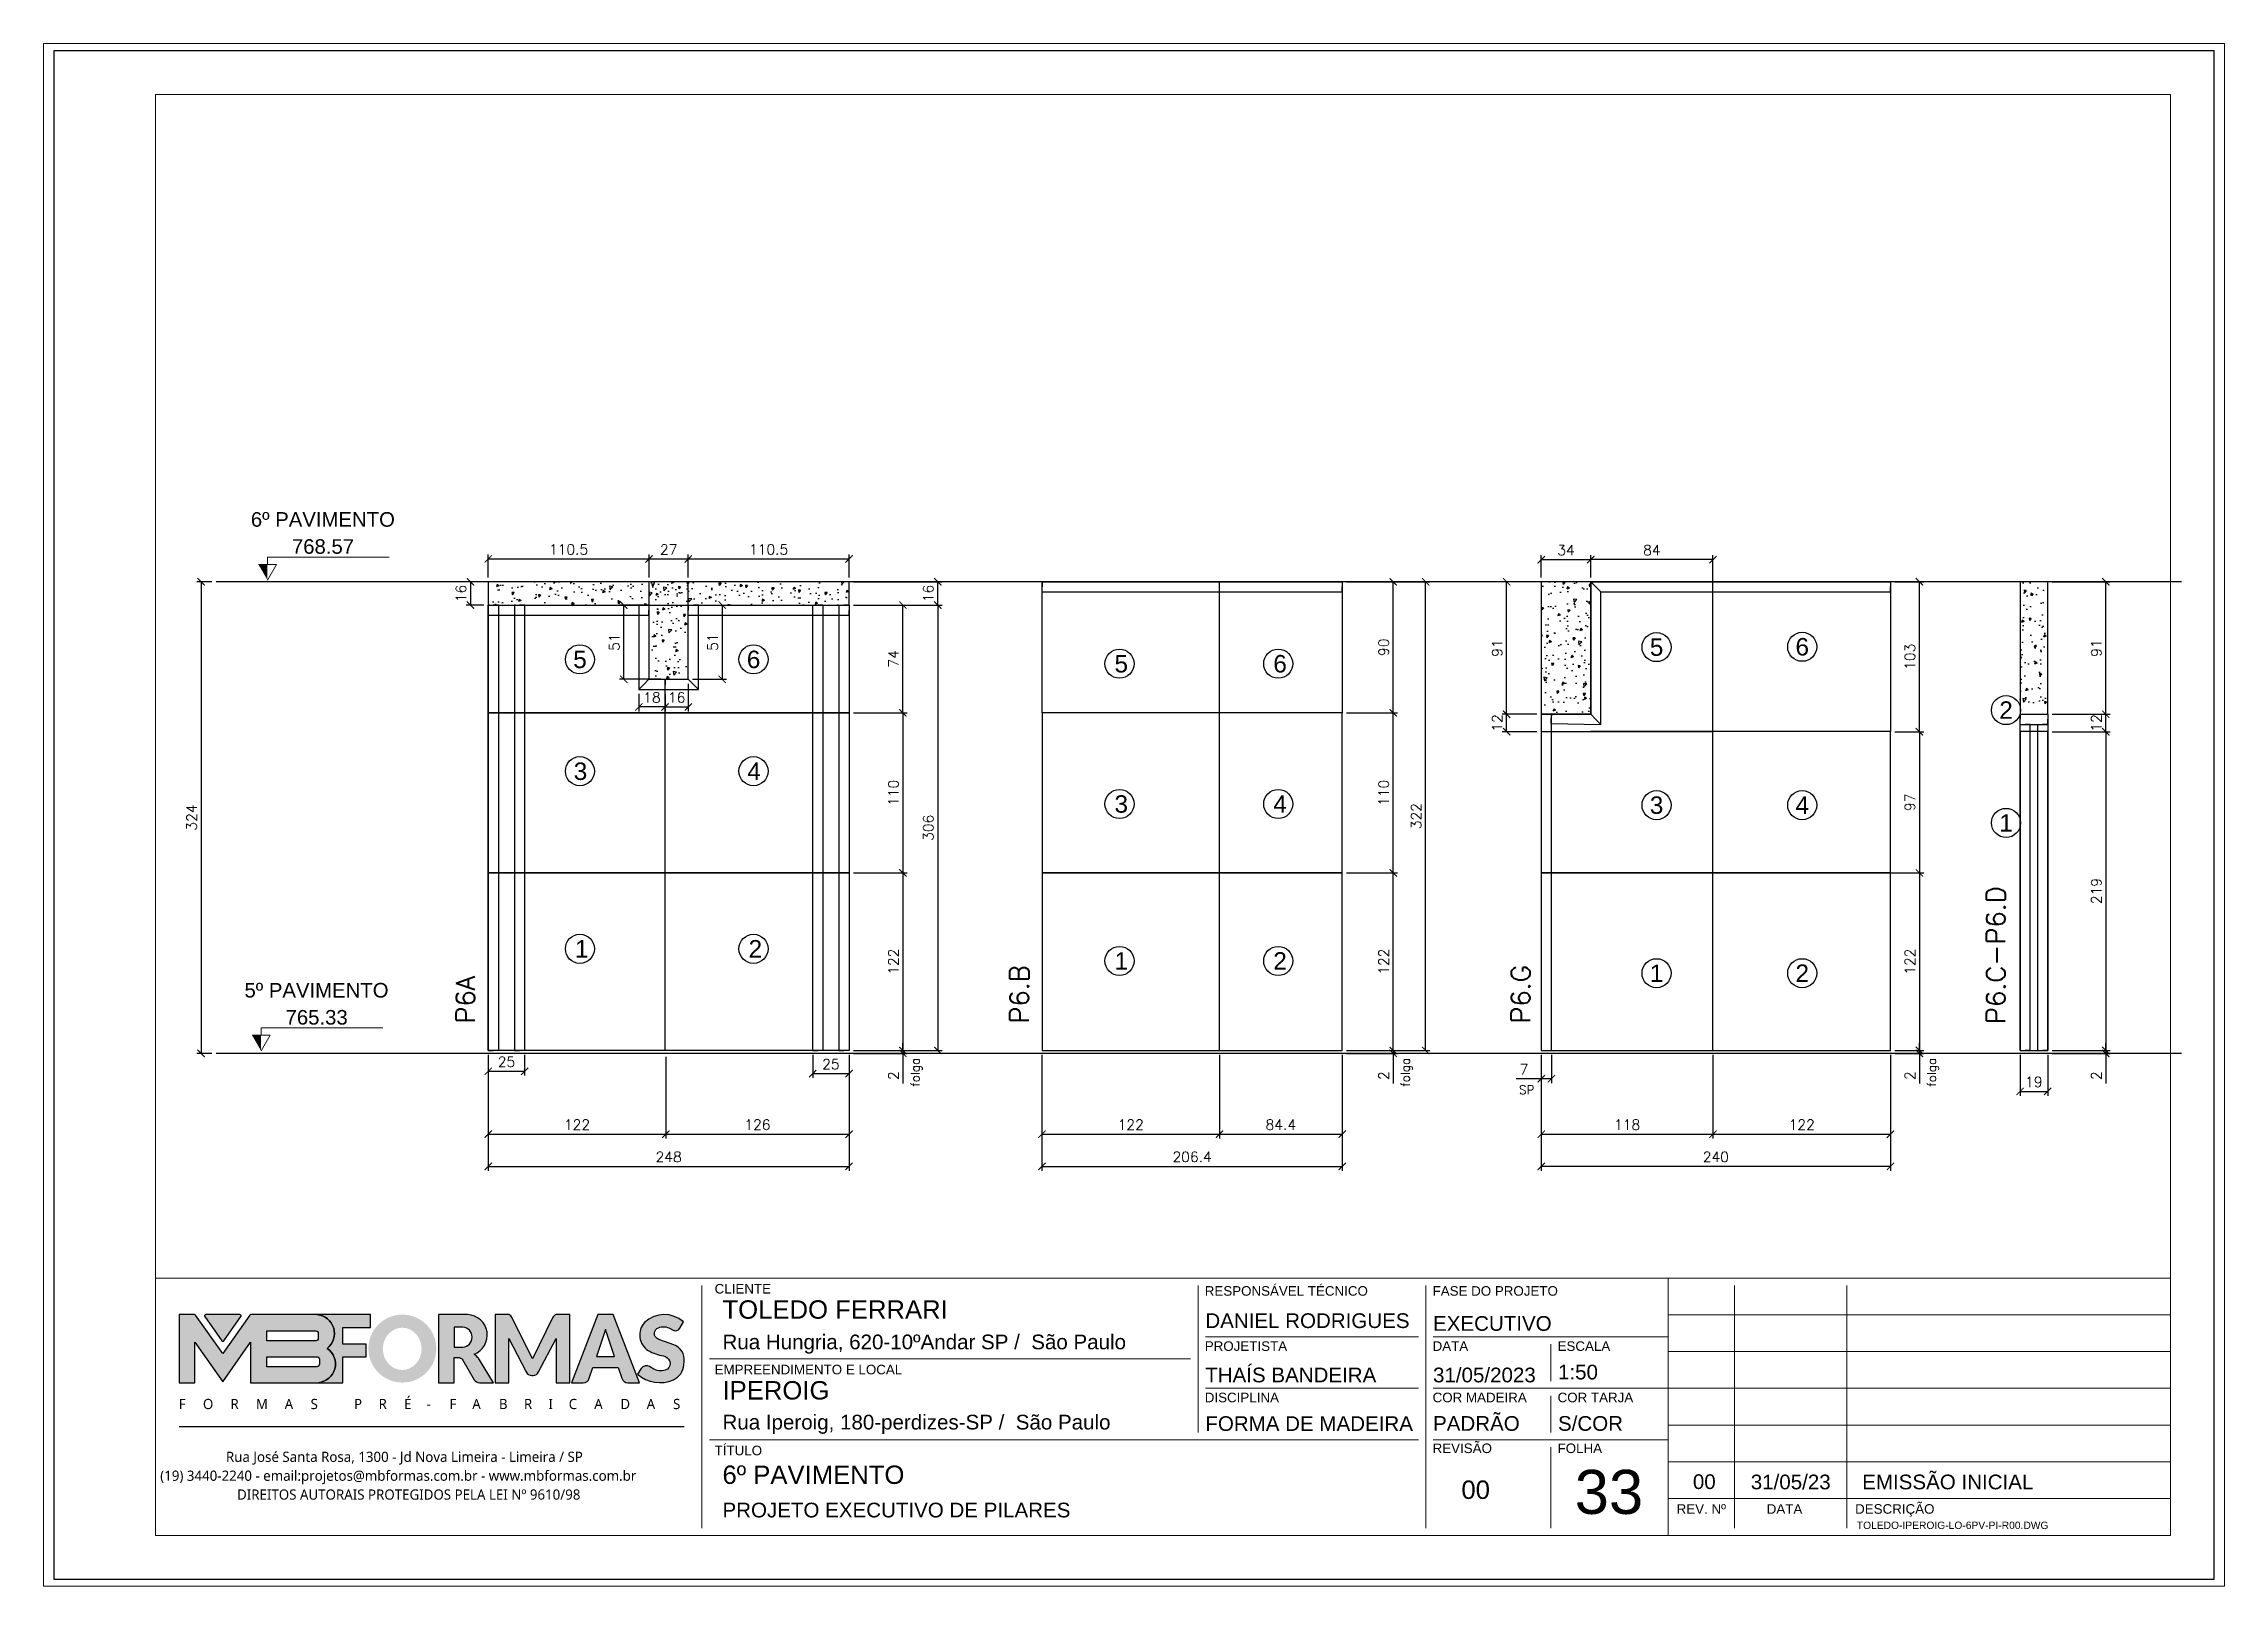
# Paper-space layout '33' of a CAD drawing. Extents: x 399.1 to 428.8, y 284.8 to 305.8.
# The model-space entities are those that its viewports show. They can reach past a viewport. Long polylines and large blocks are cut down to what shows.
import ezdxf
from ezdxf.enums import TextEntityAlignment as Align

# ---------------------------------------------------------------- set-up
doc = ezdxf.new("R2010")
doc.units = 0
doc.header["$PDMODE"] = 2
doc.header["$PDSIZE"] = 10
doc.linetypes.add('DIVIDE2', pattern=[0.625, 0.25, -0.125, 0, -0.125, 0, -0.125])
doc.linetypes.add('HIDDEN', pattern=[9.525, 6.35, -3.175])
doc.layers.get('0').update_dxf_attribs({"lineweight": 13})
doc.layers.get('Defpoints').update_dxf_attribs({"lineweight": 13})
for name, color, linetype, lineweight in [('A-GENM', 7, 'Continuous', 18), ('FOLHA MB', 7, 'Continuous', 13), ('N° FOLHA', 5, 'Continuous', 13), ('Sarr 2.2x7', 40, 'Continuous', 9), ('Texto Seção', 7, 'Continuous', 15)]:
    doc.layers.add(name, color=color, linetype=linetype, lineweight=lineweight)
for name, color, linetype in [('Concreto', 250, 'HIDDEN'), ('Cota', 4, 'Continuous'), ('MB Logo', 254, 'Continuous'), ('Nível', 160, 'Continuous'), ('Painéis', 30, 'Continuous'), ('Romaneio', 10, 'Continuous'), ('Sarr 7x7', 104, 'Continuous'), ('Sarrafo de Pressão', 42, 'HIDDEN'), ('Texto Nível', 251, 'Continuous')]:
    doc.layers.add(name, color=color, linetype=linetype)
doc.layers.add('Laje_Perimetro', color=7, linetype='Continuous', plot=False)
doc.layers.add('VIEW', color=252, linetype='Continuous', lineweight=13, plot=False)
doc.styles.add('ARIAL', font='arial.ttf', dxfattribs={"oblique": 15, "height": 25})
doc.styles.add('MB_C01', font='arial.ttf', dxfattribs={"height": 1.3})
doc.styles.add('MB_C02', font='arial.ttf', dxfattribs={"height": 2})
doc.styles.add('MB_C03', font='arial.ttf', dxfattribs={"height": 2.5})
doc.styles.add('MB_C04', font='arial.ttf', dxfattribs={"height": 6})
doc.styles.add('MtXpl_Lucida_Sans_Un', font='l_10646.ttf')
doc.styles.add('REGUA-120', font='ROMANS.shx', dxfattribs={"height": 15})
doc.styles.add('ROMANS', font='romans.shx')
doc.dimstyles.new('Cota Paínel', dxfattribs={"dimtxt": 7, "dimasz": 5, "dimexe": 3, "dimexo": 3, "dimgap": 3, "dimtad": 1, "dimdec": 1, "dimzin": 12, "dimdsep": 46, "dimtxsty": 'ROMANS', "dimblk": 'ARCHTICK', "dimcen": 0, "dimclrd": 4, "dimclre": 4, "dimclrt": 1, "dimadec": 1, "dimazin": 3, "dimtfac": 1, "dimtdec": 1, "dimtmove": 0, "dimatfit": 3, "dimldrblk": 'OBLIQUE', "dimfxl": 0, "dimtolj": 1, "dimtzin": 12, "dimarcsym": 0})
doc.dimstyles.new('PAINEL', dxfattribs={"dimtxt": 7, "dimasz": 5, "dimexe": 3, "dimexo": 3, "dimgap": 3, "dimtad": 1, "dimdec": 1, "dimzin": 12, "dimdsep": 46, "dimtxsty": 'ROMANS', "dimblk": 'ARCHTICK', "dimcen": 0, "dimclrd": 4, "dimclre": 4, "dimclrt": 1, "dimadec": 1, "dimazin": 3, "dimtfac": 1, "dimtdec": 1, "dimtmove": 0, "dimatfit": 3, "dimldrblk": 'OBLIQUE', "dimfxl": 0, "dimtolj": 1, "dimtzin": 12, "dimarcsym": 0})

psp = doc.layouts.new('33')

msp = doc.modelspace()

# ---------------------------------------------------------------- texts
at = {"layer": 'N° FOLHA', "color": 5, "style": 'MB_C04'}
msp.add_text('33', height=30.3061, dxfattribs=at).set_placement((-18045.93, -472.997))
at = {"layer": 'Romaneio', "color": 0, "style": 'ARIAL'}
for s, p in [('5', (-18729.634, 114.101)), ('6', (-18610.318, 114.101)), ('5', (-17989.643, 122.535)), ('6', (-17889.518, 122.77)), ('5', (-18357.572, 111.119)), ('6', (-18248.448, 111.119)), ('2', (-17749.439, 79.254)), ('3', (-18729.298, 37.26)), ('4', (-18609.982, 37.26)), ('3', (-18357.572, 14.762)), ('4', (-18248.448, 14.762)), ('3', (-17989.643, 13.951)), ('4', (-17889.518, 13.951)), ('1', (-17749.439, 1.736)), ('1', (-18728.438, -84.74)), ('2', (-18609.122, -84.74)), ('1', (-18357.572, -93.081)), ('2', (-18248.448, -93.081)), ('1', (-17989.643, -101.528)), ('2', (-17889.518, -101.528))]:
    msp.add_text(s, height=12, dxfattribs=at).set_placement(p, align=Align.MIDDLE_CENTER)
at = {"layer": 'Texto Nível', "style": 'ARIAL'}
for s, p in [('6º PAVIMENTO', (-18856.861, 205.241)), ('768.57', (-18884.923, 186.65)), ('5º PAVIMENTO', (-18861.24, -118.205)), ('765.33', (-18889.302, -136.797))]:
    msp.add_text(s, height=10, dxfattribs=at).set_placement(p, align=Align.RIGHT)
at = {"layer": 'Texto Seção', "char_height": 13, "width": 285.32988, "rotation": 90, "style": 'REGUA-120'}
for s, insert, attachment_point in [('P6.C-P6.D', (-17762.978, -136.403), 1), ('P6A', (-18801.857, -136.097), 7), ('P6.B', (-18421.186, -136.097), 7), ('P6.G', (-18076.527, -136.097), 7)]:
    msp.add_mtext(s, dxfattribs=dict(at, insert=insert, attachment_point=attachment_point))
at = {"layer": 'Texto Seção', "char_height": 6, "attachment_point": 7, "rotation": 90, "style": 'ROMANS'}
for insert in [(-18494.298, -179.526), (-18157.329, -179.526), (-17795.635, -179.526)]:
    msp.add_mtext('folga', dxfattribs=dict(at, insert=insert))
at = {"layer": 'Texto Seção', "insert": (-18073.635, -184.612), "char_height": 6, "attachment_point": 9, "style": 'ROMANS'}
msp.add_mtext('SP', dxfattribs=at)

# ---------------------------------------------------------------- blocks, each defined once
blk = doc.blocks.new('MB-NOVO')
at = {"layer": 'MB Logo', "linetype": 'Continuous'}
h = blk.add_hatch(color=256, dxfattribs=at)
h.dxf.hatch_style = 1
h.set_gradient(color1=(242, 132, 69), color2=(247, 180, 141), rotation=90, tint=1)
h.paths.add_polyline_path([(-18529.6, 10980.8), (-18475.7, 10980.8, 0.706757), (-18468.7, 11008, 0.681802), (-18476.7, 11034.9), (-18529.4, 11034.9, 0.243712), (-18530.2, 11034.5), (-18551.7, 11003.9), (-18573.3, 11034.5, 0.243712), (-18574.1, 11034.9), (-18586.5, 11034.9), (-18586.5, 10980.8), (-18573.9, 10980.8), (-18573.9, 11012.9), (-18551.7, 10981.5), (-18529.6, 11012.9)])
h.paths.add_polyline_path([(-18516.8, 11014.1), (-18516.8, 11022), (-18477.8, 11022, -0.414214), (-18475.8, 11020), (-18475.8, 11016.1, -0.414214), (-18477.8, 11014.1)], flags=16)
h.paths.add_polyline_path([(-18516.8, 11001.4), (-18476.8, 11001.4, -0.414214), (-18474.8, 10999.4), (-18474.8, 10995.5, -0.414214), (-18476.8, 10993.5), (-18516.8, 10993.5)], flags=16)
at = {"layer": 'MB Logo', "true_color": 0x262626}
h = blk.add_hatch(color=250, dxfattribs=at)
h.dxf.hatch_style = 1
h.paths.add_polyline_path([(-18537.3, 11033.3, 0.60809), (-18538.1, 11034.9), (-18565.3, 11034.9, 0.60809), (-18566.1, 11033.3), (-18552.5, 11014, 0.518202), (-18550.9, 11014)])
h = blk.add_hatch(color=250, dxfattribs=at)
h.dxf.hatch_style = 1
h.paths.add_polyline_path([(-18456.2, 11011.3), (-18456.2, 11024.6), (-18434.2, 11024.6), (-18434.2, 11034.9), (-18476.7, 11034.9, -0.681802), (-18468.7, 11008, -0.706757), (-18475.7, 10980.8), (-18456.2, 10980.8), (-18456.2, 11001.4), (-18437.8, 11001.4), (-18437.8, 11011.3)])
h = blk.add_hatch(color=250, dxfattribs=at)
h.dxf.hatch_style = 1
h.paths.add_polyline_path([(-18435.9, 11007.9, 1), (-18381.9, 11007.9, 1)])
edge = h.paths.add_edge_path(flags=16)
edge.add_ellipse((-18409, 11007.7), major_axis=(0, 16.8), ratio=0.916255, start_angle=0, end_angle=360)
h = blk.add_hatch(color=250, dxfattribs=at)
h.dxf.hatch_style = 1
h.paths.add_polyline_path([(-18357, 11034.9), (-18380.2, 11034.9), (-18380.2, 10980.8), (-18367.6, 10980.8), (-18367.6, 11000.7), (-18363.4, 11000.7, -0.195765), (-18360.9, 10998.9), (-18351.8, 10983.2, 0.261385), (-18347.5, 10980.8), (-18336.4, 10980.8), (-18347.5, 10999, 0.082429), (-18349.6, 11001.5), (-18351.9, 11003.4, 0.81838)])
h.paths.add_polyline_path([(-18360.8, 11009), (-18367.6, 11009), (-18367.6, 11025), (-18360.8, 11025, -0.92578)], flags=16)
h = blk.add_hatch(color=250, dxfattribs=at)
h.dxf.hatch_style = 1
h.paths.add_polyline_path([(-18286.6, 11015.9), (-18286.6, 10980.8), (-18275.8, 10980.8), (-18275.8, 11034.9), (-18286.6, 11034.9, 0.216647), (-18289.4, 11032.4), (-18305.5, 10999.8), (-18321.6, 11032.7, 0.199908), (-18324.3, 11034.9), (-18335.2, 11034.9), (-18335.2, 10980.8), (-18324.3, 10980.8), (-18324.3, 11015.9), (-18310.4, 10989.3, 0.279644), (-18306, 10986.6, 0.340986), (-18300.5, 10989.3)])
h = blk.add_hatch(color=250, dxfattribs=at)
h.dxf.hatch_style = 1
h.paths.add_polyline_path([(-18274.4, 10980.8), (-18265, 10980.8, 0.322517), (-18260.2, 10984.3), (-18257.3, 10993), (-18237.2, 10993), (-18234.3, 10984.3, 0.322517), (-18229.5, 10980.8), (-18220.3, 10980.8), (-18241.2, 11034.9), (-18253.4, 11034.9)])
h.paths.add_polyline_path([(-18254.4, 11001.6), (-18247.3, 11023), (-18240.1, 11001.6)], flags=16)
h = blk.add_hatch(color=250, dxfattribs=at)
h.dxf.hatch_style = 1
h.paths.add_polyline_path([(-18206, 11024, -0.247671), (-18196.9, 11024.3), (-18193.5, 11022.5, 0.40799), (-18188.2, 11024.1), (-18185.4, 11029.1, 0.392837), (-18216.2, 11028.7, 0.467779), (-18213.3, 11006.3, 0.077523), (-18201.2, 11002.1, -0.214206), (-18196.1, 10997.9, -0.284295), (-18198.2, 10991.4, -0.26924), (-18208.8, 10991.6), (-18212.2, 10993.6, 0.407727), (-18219, 10992.1), (-18221.8, 10987.7, 0.296878), (-18193.2, 10983.1, 0.272251), (-18184.9, 10995.3), (-18184.6, 10997.9, 0.348906), (-18193.7, 11011.2), (-18200.4, 11013.5, -0.045018), (-18205.8, 11015.7, -0.618284)])
at = {"layer": 'MB Logo', "linetype": 'Continuous'}
blk.add_line((-18586.5, 10945.9), (-18184.8, 10945.9), dxfattribs=at)
at = {"layer": 'MB Logo', "color": 23, "linetype": 'Continuous', "true_color": 0xf28445}
for points in [[(-18573.3, 11034.5, 0.243712), (-18574.1, 11034.9), (-18586.5, 11034.9), (-18586.5, 10980.8), (-18573.9, 10980.8), (-18573.9, 11012.9), (-18551.7, 10981.5), (-18529.6, 11012.9), (-18529.6, 10980.8), (-18475.7, 10980.8, 0.706757), (-18468.7, 11008, 0.681802), (-18476.7, 11034.9), (-18529.4, 11034.9, 0.243712), (-18530.2, 11034.5), (-18551.7, 11003.9)], [(-18516.8, 11022), (-18477.8, 11022, -0.414214), (-18475.8, 11020), (-18475.8, 11016.1, -0.414214), (-18477.8, 11014.1), (-18516.8, 11014.1)], [(-18516.8, 11001.4), (-18476.8, 11001.4, -0.414214), (-18474.8, 10999.4), (-18474.8, 10995.5, -0.414214), (-18476.8, 10993.5), (-18516.8, 10993.5)]]:
    blk.add_lwpolyline(points, format="xyb", close=True, dxfattribs=at)
at = {"layer": 'MB Logo', "color": 250, "true_color": 0x262626}
for points in [[(-18537.3, 11033.3, 0.60809), (-18538.1, 11034.9), (-18565.3, 11034.9, 0.60809), (-18566.1, 11033.3), (-18552.5, 11014, 0.518202), (-18550.9, 11014)], [(-18437.8, 11011.3), (-18456.2, 11011.3), (-18456.2, 11024.6), (-18434.2, 11024.6), (-18434.2, 11034.9), (-18476.7, 11034.9, -0.681802), (-18468.7, 11008, -0.706757), (-18475.7, 10980.8), (-18456.2, 10980.8), (-18456.2, 11001.4), (-18437.8, 11001.4)], [(-18347.5, 10980.8), (-18336.4, 10980.8), (-18347.5, 10999, 0.082429), (-18349.6, 11001.5), (-18351.9, 11003.4, 0.81838), (-18357, 11034.9), (-18380.2, 11034.9), (-18380.2, 10980.8), (-18367.6, 10980.8), (-18367.6, 11000.7), (-18363.4, 11000.7, -0.209789), (-18360.8, 10998.7), (-18351.8, 10983.2, 0.261385)], [(-18286.6, 11015.9), (-18286.6, 10980.8), (-18275.8, 10980.8), (-18275.8, 11034.9), (-18286.6, 11034.9, 0.216647), (-18289.4, 11032.4), (-18305.5, 10999.8), (-18321.5, 11032.4, 0.216647), (-18324.3, 11034.9), (-18335.2, 11034.9), (-18335.2, 10980.8), (-18324.3, 10980.8), (-18324.3, 11015.9), (-18310.4, 10989.3, 0.279644), (-18306, 10986.6), (-18304.9, 10986.6, 0.279644), (-18300.5, 10989.3)], [(-18265, 10980.8, 0.322517), (-18260.2, 10984.3), (-18257.3, 10993), (-18237.2, 10993), (-18234.3, 10984.3, 0.322517), (-18229.5, 10980.8), (-18220.3, 10980.8), (-18241.2, 11034.9), (-18253.4, 11034.9), (-18274.4, 10980.8)], [(-18206.2, 11015.9, -0.549626), (-18206.4, 11023.8, -0.258723), (-18196.9, 11024.3), (-18193.5, 11022.5, 0.40799), (-18188.2, 11024.1), (-18185.4, 11029.1, 0.392837), (-18216.2, 11028.7, 0.467779), (-18213.3, 11006.3, 0.077523), (-18201.2, 11002.1, -0.203897), (-18196.3, 10998.2), (-18196.1, 10997.8, -0.267611), (-18198, 10991.6), (-18198.5, 10991.3, -0.261145), (-18208.8, 10991.6), (-18212.2, 10993.6, 0.407727), (-18219, 10992.1), (-18221.8, 10987.7, 0.296878), (-18193.2, 10983.1, 0.265963), (-18184.9, 10994.9), (-18184.7, 10997.6, 0.340466), (-18193.1, 11011), (-18200.4, 11013.5, -0.049298)], [(-18367.6, 11009), (-18360.8, 11009, 0.92578), (-18360.8, 11025), (-18367.6, 11025)]]:
    blk.add_lwpolyline(points, format="xyb", close=True, dxfattribs=at)
blk.add_lwpolyline([(-18247.3, 11023), (-18254.4, 11001.6), (-18240.1, 11001.6)], close=True, dxfattribs=at)
at = {"layer": 'MB Logo', "color": 250, "true_color": 0x262626, "style": 'MtXpl_Lucida_Sans_Un'}
for s, height, p in [('F', 8.12, (-18586.8, 10959.8)), ('O', 8.12, (-18567.5, 10959.8)), ('R', 8.12, (-18545.6, 10959.8)), ('M', 8.12, (-18525.4, 10959.8)), ('A', 8.12, (-18502.5, 10959.8)), ('S', 8.12, (-18481.9, 10959.8)), ('P', 8.12, (-18447.3, 10959.8)), ('R', 8.12, (-18427.8, 10959.8)), ('É', 8.12, (-18407.5, 10959.8)), ('-', 8.12, (-18389.6, 10959.8)), ('F', 8.12, (-18371.4, 10959.8)), ('A', 8.12, (-18353.3, 10959.8)), ('B', 8.12, (-18332.1, 10959.8)), ('R', 8.12, (-18312.2, 10959.8)), ('I', 8.12, (-18292.7, 10959.8)), ('C', 8.12, (-18276.6, 10959.8)), ('A', 8.12, (-18256.3, 10959.8)), ('D', 8.12, (-18235.5, 10959.8)), ('A', 8.12, (-18214.6, 10959.8)), ('S', 8.12, (-18193.6, 10959.8)), ('DIREITOS AUTORAIS PROTEGIDOS PELA LEI Nº 9610/98', 8.122, (-18540.4, 10887.8))]:
    blk.add_text(s, height=height, dxfattribs=at).set_placement(p)
at = {"layer": 'MB Logo', "style": 'MtXpl_Lucida_Sans_Un'}
for s, p in [('(19) 3440-2240 - email:projetos@mbformas.com.br - www.mbformas.com.br', (-18601.5, 10902.8)), ('Rua José Santa Rosa, 1300 - Jd Nova Limeira - Limeira / SP', (-18549.2, 10917.8))]:
    blk.add_text(s, height=8.122, dxfattribs=at).set_placement(p)
blk = doc.blocks.new('A$C169d8357')
at = {"layer": 'FOLHA MB', "color": 1}
for p, q in [((1109.8, 356.7), (70, 356.7)), ((445.6, 351.7), (445.6, 185)), ((786.6, 351.7), (786.6, 250.7)), ((943.1, 351.7), (943.1, 185)), ((1109.8, 356.7), (1109.8, 179.9)), ((1455, 356.7), (1109.8, 356.7)), ((1155.3, 185), (1155.3, 351.7)), ((1232.6, 351.7), (1232.6, 185)), ((1455, 331.5), (1109.8, 331.5)), ((938.1, 316.3), (791.6, 316.3)), ((1109.8, 316.3), (948.2, 316.3)), ((781.5, 301.2), (450.7, 301.2)), ((1029, 311.3), (1029, 286)), ((1455, 306.2), (1109.8, 306.2)), ((938.1, 281), (791.6, 281)), ((1109.8, 281), (948.2, 281)), ((1029, 275.9), (1029, 250.7)), ((1455, 281), (1109.8, 281)), ((1455, 255.7), (1109.8, 255.7)), ((938.1, 245.6), (450.7, 245.6)), ((1109.8, 245.6), (948.2, 245.6)), ((1029, 240.6), (1029, 185)), ((1455, 230.4), (1109.8, 230.4)), ((1455, 205.2), (1109.8, 205.2))]:
    blk.add_line(p, q, dxfattribs=at)
for points in [[(0, 1199.9), (0, 149.9), (1485, 149.9), (1485, 1199.9)], [(70, 1169.9), (70, 179.9), (1455, 179.9), (1455, 1169.9)]]:
    blk.add_lwpolyline(points, close=True, dxfattribs=at)
at = {"layer": 'MB Logo', "xscale": 0.8642040370897565, "yscale": 0.8642040370897565, "zscale": 0.8642040370897565}
blk.add_blockref('MB-NOVO', (16148.7, -9204.8), dxfattribs=at)
at = {"layer": 'FOLHA MB', "color": 6}
for s, height, style, p in [('CLIENTE', 6.57, 'MB_C01', (454.3, 346.1)), ('RESPONSÁVEL TÉCNICO', 6.566, 'MB_C01', (791.2, 344.6)), ('FASE DO PROJETO', 6.566, 'MB_C01', (947.8, 344.6)), ('Rua Hungria, 620-10ºAndar SP /  São Paulo', 10.102, 'MB_C02', (459.7, 307.8)), ('PROJETISTA', 6.57, 'MB_C01', (791.2, 306.7)), ('DATA', 6.57, 'MB_C01', (947.8, 306.7)), ('ESCALA', 6.57, 'MB_C01', (1033.7, 306.7)), ('EMPREENDIMENTO E LOCAL', 6.566, 'MB_C01', (454.3, 290.6)), ('DISCIPLINA', 6.57, 'MB_C01', (791.2, 271.4)), ('COR MADEIRA', 6.566, 'MB_C01', (947.8, 271.4)), ('COR TARJA', 6.57, 'MB_C01', (1033.7, 271.4)), ('Rua Iperoig, 180-perdizes-SP /  São Paulo', 10.102, 'MB_C02', (459.7, 252.7)), ('TÍTULO', 6.57, 'MB_C01', (454.3, 235)), ('REVISÃO', 6.57, 'MB_C01', (947.8, 236.5)), ('FOLHA', 6.57, 'MB_C01', (1033.7, 236.5)), ('PROJETO EXECUTIVO DE PILARES', 10.102, 'MB_C02', (459.7, 192.3))]:
    blk.add_text(s, height=height, dxfattribs=dict(at, style=style)).set_placement(p)
at = {"layer": 'FOLHA MB', "color": 5}
for s, height, style, p in [('TOLEDO FERRARI', 12.628, 'MB_C03', (459.7, 328.8)), ('DANIEL RODRIGUES', 10.102, 'MB_C02', (791.6, 322.4)), ('EXECUTIVO', 10.1, 'MB_C02', (948.1, 320.5)), ('IPEROIG', 12.63, 'MB_C03', (459.7, 273.3)), ('THAÍS BANDEIRA', 10.102, 'MB_C02', (791.5, 285.1)), ('31/05/2023', 10.1, 'MB_C02', (948.1, 285.1)), ('1:50', 10.1, 'MB_C02', (1034, 287.1)), ('FORMA DE MADEIRA', 10.102, 'MB_C02', (791.6, 251.7)), ('PADRÃO', 10.1, 'MB_C02', (948.1, 251.8)), ('S/COR', 10.1, 'MB_C02', (1034, 251.8)), ('6º PAVIMENTO', 12.628, 'MB_C03', (459.7, 215.3)), ('00', 12.63, 'MB_C03', (967.6, 205)), ('00', 10.1, 'MB_C02', (1126.7, 211.8)), ('31/05/23', 10.1, 'MB_C02', (1166.5, 211.6)), ('EMISSÃO INICIAL', 10.102, 'MB_C02', (1243.1, 211.6))]:
    blk.add_text(s, height=height, dxfattribs=dict(at, style=style)).set_placement(p)
at = {"layer": 'FOLHA MB', "color": 6, "style": 'MB_C01'}
for s, p in [('REV. Nº', (1132.5, 198.1)), ('DATA', (1189.7, 198.1)), ('DESCRIÇÃO', (1265.5, 198.1))]:
    blk.add_text(s, height=6.57, dxfattribs=at).set_placement(p, align=Align.MIDDLE_CENTER)
at = {"layer": 'FOLHA MB', "insert": (1239.4, 189.4), "char_height": 5.051, "width": 210.818, "attachment_point": 1, "style": 'MB_C04'}
blk.add_mtext('TOLEDO-IPEROIG-LO-6PV-PI-R00.DWG', dxfattribs=at)
blk = doc.blocks.new('_ArchTick')
at = {"color": 0, "linetype": 'ByBlock', "const_width": 0.15}
blk.add_lwpolyline([(-0.5, -0.5), (0.5, 0.5)], dxfattribs=at)
blk = doc.blocks.new('*D624')
at = {"layer": 'Cota', "color": 4, "lineweight": -2, "transparency": 16777216}
for p, q in [((-18068.9, -157.6), (-18068.9, -177)), ((-18061.9, -157.6), (-18061.9, -177)), ((-18068.9, -174), (-18086.1, -174)), ((-18061.9, -174), (-18068.9, -174))]:
    blk.add_line(p, q, dxfattribs=at)
at = {"layer": 'Defpoints', "color": 0, "transparency": 16777216}
for p in [(-18068.9, -154.6), (-18061.9, -154.6), (-18068.9, -174)]:
    blk.add_point(p, dxfattribs=at)
at = {"layer": 'Cota', "color": 4, "lineweight": -2, "transparency": 16777216, "xscale": 5, "yscale": 5, "zscale": 5, "rotation": 180}
blk.add_blockref('_ArchTick', (-18068.9, -174), dxfattribs=at)
at = {"layer": 'Cota', "color": 4, "lineweight": -2, "transparency": 16777216, "xscale": 5, "yscale": 5, "zscale": 5}
blk.add_blockref('_ArchTick', (-18061.9, -174), dxfattribs=at)
at = {"layer": 'Cota', "color": 1, "transparency": 16777216, "insert": (-18080.8, -167.5), "char_height": 7, "attachment_point": 5, "style": 'ROMANS'}
blk.add_mtext('\\A1;7', dxfattribs=at)
blk = doc.blocks.new('_OBLIQUE')
at = {"color": 0, "linetype": 'ByBlock', "lineweight": -2}
for p, q in [((0, 0), (-1, 0)), ((-0.5, -0.5), (0.5, 0.5))]:
    blk.add_line(p, q, dxfattribs=at)
blk = doc.blocks.new('*D625')
at = {"layer": 'Cota', "color": 4, "lineweight": -2, "transparency": 16777216}
for p, q in [((-18068.9, -157.6), (-18068.9, -237.2)), ((-17828.9, -157.6), (-17828.9, -237.2)), ((-17828.9, -234.2), (-18068.9, -234.2))]:
    blk.add_line(p, q, dxfattribs=at)
at = {"layer": 'Defpoints', "color": 0, "transparency": 16777216}
for p in [(-18068.9, -154.6), (-17828.9, -154.6), (-18068.9, -234.2)]:
    blk.add_point(p, dxfattribs=at)
at = {"layer": 'Cota', "color": 4, "lineweight": -2, "transparency": 16777216, "xscale": 5, "yscale": 5, "zscale": 5, "rotation": 180}
blk.add_blockref('_ArchTick', (-18068.9, -234.2), dxfattribs=at)
at = {"layer": 'Cota', "color": 4, "lineweight": -2, "transparency": 16777216, "xscale": 5, "yscale": 5, "zscale": 5}
blk.add_blockref('_ArchTick', (-17828.9, -234.2), dxfattribs=at)
at = {"layer": 'Cota', "color": 1, "transparency": 16777216, "insert": (-17948.9, -227.7), "char_height": 7, "attachment_point": 5, "style": 'ROMANS'}
blk.add_mtext('\\A1;240', dxfattribs=at)
blk = doc.blocks.new('*D626')
at = {"layer": 'Cota', "color": 4, "lineweight": -2, "transparency": 16777216}
for p, q in [((-17739.8, -157.6), (-17739.8, -185.7)), ((-17720.8, -157.6), (-17720.8, -185.7)), ((-17739.8, -182.7), (-17720.8, -182.7))]:
    blk.add_line(p, q, dxfattribs=at)
at = {"layer": 'Defpoints', "color": 0, "transparency": 16777216}
for p in [(-17739.8, -154.6), (-17720.8, -154.6), (-17720.8, -182.7)]:
    blk.add_point(p, dxfattribs=at)
at = {"layer": 'Cota', "color": 4, "lineweight": -2, "transparency": 16777216, "xscale": 5, "yscale": 5, "zscale": 5, "rotation": 180}
blk.add_blockref('_ArchTick', (-17739.8, -182.7), dxfattribs=at)
at = {"layer": 'Cota', "color": 4, "lineweight": -2, "transparency": 16777216, "xscale": 5, "yscale": 5, "zscale": 5}
blk.add_blockref('_ArchTick', (-17720.8, -182.7), dxfattribs=at)
at = {"layer": 'Cota', "color": 1, "transparency": 16777216, "insert": (-17730.3, -176.2), "char_height": 7, "attachment_point": 5, "style": 'ROMANS'}
blk.add_mtext('\\A1;19', dxfattribs=at)
blk = doc.blocks.new('*D627')
at = {"layer": 'Cota', "color": 4, "lineweight": -2, "transparency": 16777216}
for p, q in [((-17717.8, 167.4), (-17677.9, 167.4)), ((-17680.9, 76.4), (-17680.9, 167.4)), ((-17717.8, 76.4), (-17677.9, 76.4))]:
    blk.add_line(p, q, dxfattribs=at)
at = {"layer": 'Defpoints', "color": 0, "transparency": 16777216}
for p in [(-17720.8, 167.4), (-17680.9, 167.4), (-17720.8, 76.4)]:
    blk.add_point(p, dxfattribs=at)
at = {"layer": 'Cota', "color": 4, "lineweight": -2, "transparency": 16777216, "xscale": 5, "yscale": 5, "zscale": 5}
for p, rotation in [((-17680.9, 167.4), 90), ((-17680.9, 76.4), 270)]:
    blk.add_blockref('_ArchTick', p, dxfattribs=dict(at, rotation=rotation))
at = {"layer": 'Cota', "color": 1, "transparency": 16777216, "insert": (-17687.4, 121.9), "char_height": 7, "attachment_point": 5, "rotation": 90, "style": 'ROMANS'}
blk.add_mtext('\\A1;91', dxfattribs=at)
blk = doc.blocks.new('*D628')
at = {"layer": 'Cota', "color": 4, "lineweight": -2, "transparency": 16777216}
for p, q in [((-18541.7, -32.6), (-18504.7, -32.6)), ((-18507.7, -32.6), (-18507.7, -154.6)), ((-18541.7, -154.6), (-18504.7, -154.6))]:
    blk.add_line(p, q, dxfattribs=at)
at = {"layer": 'Defpoints', "color": 0, "transparency": 16777216}
for p in [(-18544.7, -32.6), (-18544.7, -154.6), (-18507.7, -154.6)]:
    blk.add_point(p, dxfattribs=at)
at = {"layer": 'Cota', "color": 4, "lineweight": -2, "transparency": 16777216, "xscale": 5, "yscale": 5, "zscale": 5}
for p, rotation in [((-18507.7, -32.6), 90), ((-18507.7, -154.6), 270)]:
    blk.add_blockref('_ArchTick', p, dxfattribs=dict(at, rotation=rotation))
at = {"layer": 'Cota', "color": 1, "transparency": 16777216, "insert": (-18514.2, -93.6), "char_height": 7, "attachment_point": 5, "rotation": 90, "style": 'ROMANS'}
blk.add_mtext('\\A1;122', dxfattribs=at)
blk = doc.blocks.new('*D629')
at = {"layer": 'Cota', "color": 4, "lineweight": -2, "transparency": 16777216}
for p, q in [((-18541.7, 77.4), (-18504.7, 77.4)), ((-18507.7, 77.4), (-18507.7, -32.6)), ((-18541.7, -32.6), (-18504.7, -32.6))]:
    blk.add_line(p, q, dxfattribs=at)
at = {"layer": 'Defpoints', "color": 0, "transparency": 16777216}
for p in [(-18544.7, 77.4), (-18544.7, -32.6), (-18507.7, -32.6)]:
    blk.add_point(p, dxfattribs=at)
at = {"layer": 'Cota', "color": 4, "lineweight": -2, "transparency": 16777216, "xscale": 5, "yscale": 5, "zscale": 5}
for p, rotation in [((-18507.7, 77.4), 90), ((-18507.7, -32.6), 270)]:
    blk.add_blockref('_ArchTick', p, dxfattribs=dict(at, rotation=rotation))
at = {"layer": 'Cota', "color": 1, "transparency": 16777216, "insert": (-18514.2, 22.4), "char_height": 7, "attachment_point": 5, "rotation": 90, "style": 'ROMANS'}
blk.add_mtext('\\A1;110', dxfattribs=at)
blk = doc.blocks.new('*D630')
at = {"layer": 'Cota', "color": 4, "lineweight": -2, "transparency": 16777216}
for p, q in [((-18541.7, 151.4), (-18480.7, 151.4)), ((-18483.7, 151.4), (-18483.7, -154.6)), ((-18541.7, -154.6), (-18480.7, -154.6))]:
    blk.add_line(p, q, dxfattribs=at)
at = {"layer": 'Defpoints', "color": 0, "transparency": 16777216}
for p in [(-18544.7, 151.4), (-18544.7, -154.6), (-18483.7, -154.6)]:
    blk.add_point(p, dxfattribs=at)
at = {"layer": 'Cota', "color": 4, "lineweight": -2, "transparency": 16777216, "xscale": 5, "yscale": 5, "zscale": 5}
for p, rotation in [((-18483.7, 151.4), 90), ((-18483.7, -154.6), 270)]:
    blk.add_blockref('_ArchTick', p, dxfattribs=dict(at, rotation=rotation))
at = {"layer": 'Cota', "color": 1, "transparency": 16777216, "insert": (-18490.2, -1.6), "char_height": 7, "attachment_point": 5, "rotation": 90, "style": 'ROMANS'}
blk.add_mtext('\\A1;306', dxfattribs=at)
blk = doc.blocks.new('*D631')
at = {"layer": 'Cota', "color": 4, "lineweight": -2, "transparency": 16777216}
for p, q in [((-18792.7, -157.6), (-18792.7, -237.2)), ((-18544.7, -157.6), (-18544.7, -237.2)), ((-18792.7, -234.2), (-18544.7, -234.2))]:
    blk.add_line(p, q, dxfattribs=at)
at = {"layer": 'Defpoints', "color": 0, "transparency": 16777216}
for p in [(-18792.7, -154.6), (-18544.7, -154.6), (-18544.7, -234.2)]:
    blk.add_point(p, dxfattribs=at)
at = {"layer": 'Cota', "color": 4, "lineweight": -2, "transparency": 16777216, "xscale": 5, "yscale": 5, "zscale": 5, "rotation": 180}
blk.add_blockref('_ArchTick', (-18792.7, -234.2), dxfattribs=at)
at = {"layer": 'Cota', "color": 4, "lineweight": -2, "transparency": 16777216, "xscale": 5, "yscale": 5, "zscale": 5}
blk.add_blockref('_ArchTick', (-18544.7, -234.2), dxfattribs=at)
at = {"layer": 'Cota', "color": 1, "transparency": 16777216, "insert": (-18668.7, -227.7), "char_height": 7, "attachment_point": 5, "style": 'ROMANS'}
blk.add_mtext('\\A1;248', dxfattribs=at)
blk = doc.blocks.new('*D632')
at = {"layer": 'Cota', "color": 4, "lineweight": -2, "transparency": 16777216}
for p, q in [((-18792.7, -157.6), (-18792.7, -215.1)), ((-18670.7, -159), (-18670.7, -215.1)), ((-18792.7, -212.1), (-18670.7, -212.1))]:
    blk.add_line(p, q, dxfattribs=at)
at = {"layer": 'Defpoints', "color": 0, "transparency": 16777216}
for p in [(-18792.7, -154.6), (-18670.7, -156), (-18670.7, -212.1)]:
    blk.add_point(p, dxfattribs=at)
at = {"layer": 'Cota', "color": 4, "lineweight": -2, "transparency": 16777216, "xscale": 5, "yscale": 5, "zscale": 5, "rotation": 180}
blk.add_blockref('_ArchTick', (-18792.7, -212.1), dxfattribs=at)
at = {"layer": 'Cota', "color": 4, "lineweight": -2, "transparency": 16777216, "xscale": 5, "yscale": 5, "zscale": 5}
blk.add_blockref('_ArchTick', (-18670.7, -212.1), dxfattribs=at)
at = {"layer": 'Cota', "color": 1, "transparency": 16777216, "insert": (-18731.7, -205.6), "char_height": 7, "attachment_point": 5, "style": 'ROMANS'}
blk.add_mtext('\\A1;122', dxfattribs=at)
blk = doc.blocks.new('*D633')
at = {"layer": 'Cota', "color": 4, "lineweight": -2, "transparency": 16777216}
for p, q in [((-18670.7, -159), (-18670.7, -215.1)), ((-18544.7, -157.6), (-18544.7, -215.1)), ((-18670.7, -212.1), (-18544.7, -212.1))]:
    blk.add_line(p, q, dxfattribs=at)
at = {"layer": 'Defpoints', "color": 0, "transparency": 16777216}
for p in [(-18670.7, -156), (-18544.7, -154.6), (-18544.7, -212.1)]:
    blk.add_point(p, dxfattribs=at)
at = {"layer": 'Cota', "color": 4, "lineweight": -2, "transparency": 16777216, "xscale": 5, "yscale": 5, "zscale": 5, "rotation": 180}
blk.add_blockref('_ArchTick', (-18670.7, -212.1), dxfattribs=at)
at = {"layer": 'Cota', "color": 4, "lineweight": -2, "transparency": 16777216, "xscale": 5, "yscale": 5, "zscale": 5}
blk.add_blockref('_ArchTick', (-18544.7, -212.1), dxfattribs=at)
at = {"layer": 'Cota', "color": 1, "transparency": 16777216, "insert": (-18607.7, -205.6), "char_height": 7, "attachment_point": 5, "style": 'ROMANS'}
blk.add_mtext('\\A1;126', dxfattribs=at)
blk = doc.blocks.new('*D634')
at = {"layer": 'Cota', "color": 4, "lineweight": -2, "transparency": 16777216}
for p, q in [((-17825.9, 64.4), (-17806, 64.4)), ((-17809, 64.4), (-17809, -32.6)), ((-17832.9, -32.6), (-17806, -32.6))]:
    blk.add_line(p, q, dxfattribs=at)
at = {"layer": 'Defpoints', "color": 0, "transparency": 16777216}
for p in [(-17828.9, 64.4), (-17835.9, -32.6), (-17809, -32.6)]:
    blk.add_point(p, dxfattribs=at)
at = {"layer": 'Cota', "color": 4, "lineweight": -2, "transparency": 16777216, "xscale": 5, "yscale": 5, "zscale": 5}
for p, rotation in [((-17809, 64.4), 90), ((-17809, -32.6), 270)]:
    blk.add_blockref('_ArchTick', p, dxfattribs=dict(at, rotation=rotation))
at = {"layer": 'Cota', "color": 1, "transparency": 16777216, "insert": (-17815.5, 15.9), "char_height": 7, "attachment_point": 5, "rotation": 90, "style": 'ROMANS'}
blk.add_mtext('\\A1;97', dxfattribs=at)
blk = doc.blocks.new('*D635')
at = {"layer": 'Cota', "color": 4, "lineweight": -2, "transparency": 16777216}
for p, q in [((-17832.9, -32.6), (-17806, -32.6)), ((-17809, -32.6), (-17809, -154.6)), ((-17825.9, -154.6), (-17806, -154.6))]:
    blk.add_line(p, q, dxfattribs=at)
at = {"layer": 'Defpoints', "color": 0, "transparency": 16777216}
for p in [(-17835.9, -32.6), (-17828.9, -154.6), (-17809, -154.6)]:
    blk.add_point(p, dxfattribs=at)
at = {"layer": 'Cota', "color": 4, "lineweight": -2, "transparency": 16777216, "xscale": 5, "yscale": 5, "zscale": 5}
for p, rotation in [((-17809, -32.6), 90), ((-17809, -154.6), 270)]:
    blk.add_blockref('_ArchTick', p, dxfattribs=dict(at, rotation=rotation))
at = {"layer": 'Cota', "color": 1, "transparency": 16777216, "insert": (-17815.5, -93.6), "char_height": 7, "attachment_point": 5, "rotation": 90, "style": 'ROMANS'}
blk.add_mtext('\\A1;122', dxfattribs=at)
blk = doc.blocks.new('*D636')
at = {"layer": 'Cota', "color": 4, "lineweight": -2, "transparency": 16777216}
for p, q in [((-18412.1, -157.6), (-18412.1, -237.2)), ((-18205.7, -157.6), (-18205.7, -237.2)), ((-18412.1, -234.2), (-18205.7, -234.2))]:
    blk.add_line(p, q, dxfattribs=at)
at = {"layer": 'Defpoints', "color": 0, "transparency": 16777216}
for p in [(-18412.1, -154.6), (-18205.7, -154.6), (-18205.7, -234.2)]:
    blk.add_point(p, dxfattribs=at)
at = {"layer": 'Cota', "color": 4, "lineweight": -2, "transparency": 16777216, "xscale": 5, "yscale": 5, "zscale": 5, "rotation": 180}
blk.add_blockref('_ArchTick', (-18412.1, -234.2), dxfattribs=at)
at = {"layer": 'Cota', "color": 4, "lineweight": -2, "transparency": 16777216, "xscale": 5, "yscale": 5, "zscale": 5}
blk.add_blockref('_ArchTick', (-18205.7, -234.2), dxfattribs=at)
at = {"layer": 'Cota', "color": 1, "transparency": 16777216, "insert": (-18308.9, -227.7), "char_height": 7, "attachment_point": 5, "style": 'ROMANS'}
blk.add_mtext('\\A1;206.4', dxfattribs=at)
blk = doc.blocks.new('*D637')
at = {"layer": 'Cota', "color": 4, "lineweight": -2, "transparency": 16777216}
for p, q in [((-18202.7, -32.6), (-18167.7, -32.6)), ((-18170.7, -154.6), (-18170.7, -32.6)), ((-18202.7, -154.6), (-18167.7, -154.6))]:
    blk.add_line(p, q, dxfattribs=at)
at = {"layer": 'Defpoints', "color": 0, "transparency": 16777216}
for p in [(-18205.7, -32.6), (-18170.7, -32.6), (-18205.7, -154.6)]:
    blk.add_point(p, dxfattribs=at)
at = {"layer": 'Cota', "color": 4, "lineweight": -2, "transparency": 16777216, "xscale": 5, "yscale": 5, "zscale": 5}
for p, rotation in [((-18170.7, -32.6), 90), ((-18170.7, -154.6), 270)]:
    blk.add_blockref('_ArchTick', p, dxfattribs=dict(at, rotation=rotation))
at = {"layer": 'Cota', "color": 1, "transparency": 16777216, "insert": (-18177.2, -93.6), "char_height": 7, "attachment_point": 5, "rotation": 90, "style": 'ROMANS'}
blk.add_mtext('\\A1;122', dxfattribs=at)
blk = doc.blocks.new('*D638')
at = {"layer": 'Cota', "color": 4, "lineweight": -2, "transparency": 16777216}
for p, q in [((-18202.7, 77.4), (-18167.7, 77.4)), ((-18170.7, -32.6), (-18170.7, 77.4)), ((-18190.2, -32.6), (-18167.7, -32.6))]:
    blk.add_line(p, q, dxfattribs=at)
at = {"layer": 'Defpoints', "color": 0, "transparency": 16777216}
for p in [(-18205.7, 77.4), (-18170.7, 77.4), (-18193.2, -32.6)]:
    blk.add_point(p, dxfattribs=at)
at = {"layer": 'Cota', "color": 4, "lineweight": -2, "transparency": 16777216, "xscale": 5, "yscale": 5, "zscale": 5}
for p, rotation in [((-18170.7, 77.4), 90), ((-18170.7, -32.6), 270)]:
    blk.add_blockref('_ArchTick', p, dxfattribs=dict(at, rotation=rotation))
at = {"layer": 'Cota', "color": 1, "transparency": 16777216, "insert": (-18177.2, 22.4), "char_height": 7, "attachment_point": 5, "rotation": 90, "style": 'ROMANS'}
blk.add_mtext('\\A1;110', dxfattribs=at)
blk = doc.blocks.new('*D639')
at = {"layer": 'Cota', "color": 4, "lineweight": -2, "transparency": 16777216}
for p, q in [((-18412.1, -157.6), (-18412.1, -215.1)), ((-18290.1, -157.6), (-18290.1, -215.1)), ((-18412.1, -212.1), (-18290.1, -212.1))]:
    blk.add_line(p, q, dxfattribs=at)
at = {"layer": 'Defpoints', "color": 0, "transparency": 16777216}
for p in [(-18412.1, -154.6), (-18290.1, -154.6), (-18290.1, -212.1)]:
    blk.add_point(p, dxfattribs=at)
at = {"layer": 'Cota', "color": 4, "lineweight": -2, "transparency": 16777216, "xscale": 5, "yscale": 5, "zscale": 5, "rotation": 180}
blk.add_blockref('_ArchTick', (-18412.1, -212.1), dxfattribs=at)
at = {"layer": 'Cota', "color": 4, "lineweight": -2, "transparency": 16777216, "xscale": 5, "yscale": 5, "zscale": 5}
blk.add_blockref('_ArchTick', (-18290.1, -212.1), dxfattribs=at)
at = {"layer": 'Cota', "color": 1, "transparency": 16777216, "insert": (-18351.1, -205.6), "char_height": 7, "attachment_point": 5, "style": 'ROMANS'}
blk.add_mtext('\\A1;122', dxfattribs=at)
blk = doc.blocks.new('*D640')
at = {"layer": 'Cota', "color": 4, "lineweight": -2, "transparency": 16777216}
for p, q in [((-18290.1, -157.6), (-18290.1, -215.1)), ((-18205.7, -157.6), (-18205.7, -215.1)), ((-18290.1, -212.1), (-18205.7, -212.1))]:
    blk.add_line(p, q, dxfattribs=at)
at = {"layer": 'Defpoints', "color": 0, "transparency": 16777216}
for p in [(-18290.1, -154.6), (-18205.7, -154.6), (-18205.7, -212.1)]:
    blk.add_point(p, dxfattribs=at)
at = {"layer": 'Cota', "color": 4, "lineweight": -2, "transparency": 16777216, "xscale": 5, "yscale": 5, "zscale": 5, "rotation": 180}
blk.add_blockref('_ArchTick', (-18290.1, -212.1), dxfattribs=at)
at = {"layer": 'Cota', "color": 4, "lineweight": -2, "transparency": 16777216, "xscale": 5, "yscale": 5, "zscale": 5}
blk.add_blockref('_ArchTick', (-18205.7, -212.1), dxfattribs=at)
at = {"layer": 'Cota', "color": 1, "transparency": 16777216, "insert": (-18247.9, -205.6), "char_height": 7, "attachment_point": 5, "style": 'ROMANS'}
blk.add_mtext('\\A1;84.4', dxfattribs=at)
blk = doc.blocks.new('*D641')
at = {"layer": 'Cota', "color": 4, "lineweight": -2, "transparency": 16777216}
for p, q in [((-18507.7, -154.6), (-18507.7, -149.6)), ((-18541.7, -154.6), (-18504.7, -154.6)), ((-18541.7, -156.6), (-18504.7, -156.6)), ((-18507.7, -154.6), (-18507.7, -156.6)), ((-18507.7, -156.6), (-18507.7, -177.2))]:
    blk.add_line(p, q, dxfattribs=at)
at = {"layer": 'Defpoints', "color": 0, "transparency": 16777216}
for p in [(-18544.7, -154.6), (-18544.7, -156.6), (-18507.7, -156.6)]:
    blk.add_point(p, dxfattribs=at)
at = {"layer": 'Cota', "color": 4, "lineweight": -2, "transparency": 16777216, "xscale": 5, "yscale": 5, "zscale": 5}
for p, rotation in [((-18507.7, -154.6), 270), ((-18507.7, -156.6), 90)]:
    blk.add_blockref('_ArchTick', p, dxfattribs=dict(at, rotation=rotation))
at = {"layer": 'Cota', "color": 1, "transparency": 16777216, "insert": (-18514.2, -171.9), "char_height": 7, "attachment_point": 5, "rotation": 90, "style": 'ROMANS'}
blk.add_mtext('\\A1;2', dxfattribs=at)
blk = doc.blocks.new('*D642')
at = {"layer": 'Cota', "color": 4, "lineweight": -2, "transparency": 16777216}
for p, q in [((-18170.7, -154.6), (-18170.7, -149.6)), ((-18202.7, -154.6), (-18167.7, -154.6)), ((-18202.7, -156.6), (-18167.7, -156.6)), ((-18170.7, -154.6), (-18170.7, -156.6)), ((-18170.7, -156.6), (-18170.7, -177.2))]:
    blk.add_line(p, q, dxfattribs=at)
at = {"layer": 'Defpoints', "color": 0, "transparency": 16777216}
for p in [(-18205.7, -154.6), (-18205.7, -156.6), (-18170.7, -156.6)]:
    blk.add_point(p, dxfattribs=at)
at = {"layer": 'Cota', "color": 4, "lineweight": -2, "transparency": 16777216, "xscale": 5, "yscale": 5, "zscale": 5}
for p, rotation in [((-18170.7, -154.6), 270), ((-18170.7, -156.6), 90)]:
    blk.add_blockref('_ArchTick', p, dxfattribs=dict(at, rotation=rotation))
at = {"layer": 'Cota', "color": 1, "transparency": 16777216, "insert": (-18177.2, -171.9), "char_height": 7, "attachment_point": 5, "rotation": 90, "style": 'ROMANS'}
blk.add_mtext('\\A1;2', dxfattribs=at)
blk = doc.blocks.new('*D643')
at = {"layer": 'Cota', "color": 4, "lineweight": -2, "transparency": 16777216}
for p, q in [((-17809, -154.6), (-17809, -149.6)), ((-17825.9, -154.6), (-17806, -154.6)), ((-17825.9, -156.6), (-17806, -156.6)), ((-17809, -154.6), (-17809, -156.6)), ((-17809, -156.6), (-17809, -177.2))]:
    blk.add_line(p, q, dxfattribs=at)
at = {"layer": 'Defpoints', "color": 0, "transparency": 16777216}
for p in [(-17828.9, -154.6), (-17828.9, -156.6), (-17809, -156.6)]:
    blk.add_point(p, dxfattribs=at)
at = {"layer": 'Cota', "color": 4, "lineweight": -2, "transparency": 16777216, "xscale": 5, "yscale": 5, "zscale": 5}
for p, rotation in [((-17809, -154.6), 270), ((-17809, -156.6), 90)]:
    blk.add_blockref('_ArchTick', p, dxfattribs=dict(at, rotation=rotation))
at = {"layer": 'Cota', "color": 1, "transparency": 16777216, "insert": (-17815.5, -171.9), "char_height": 7, "attachment_point": 5, "rotation": 90, "style": 'ROMANS'}
blk.add_mtext('\\A1;2', dxfattribs=at)
blk = doc.blocks.new('*D644')
at = {"layer": 'Cota', "color": 4, "lineweight": -2, "transparency": 16777216}
for p, q in [((-17680.9, -154.6), (-17680.9, -149.6)), ((-17717.8, -154.6), (-17677.9, -154.6)), ((-17717.8, -156.6), (-17677.9, -156.6)), ((-17680.9, -154.6), (-17680.9, -156.6)), ((-17680.9, -156.6), (-17680.9, -177.2))]:
    blk.add_line(p, q, dxfattribs=at)
at = {"layer": 'Defpoints', "color": 0, "transparency": 16777216}
for p in [(-17720.8, -154.6), (-17720.8, -156.6), (-17680.9, -156.6)]:
    blk.add_point(p, dxfattribs=at)
at = {"layer": 'Cota', "color": 4, "lineweight": -2, "transparency": 16777216, "xscale": 5, "yscale": 5, "zscale": 5}
for p, rotation in [((-17680.9, -154.6), 270), ((-17680.9, -156.6), 90)]:
    blk.add_blockref('_ArchTick', p, dxfattribs=dict(at, rotation=rotation))
at = {"layer": 'Cota', "color": 1, "transparency": 16777216, "insert": (-17687.4, -171.9), "char_height": 7, "attachment_point": 5, "rotation": 90, "style": 'ROMANS'}
blk.add_mtext('\\A1;2', dxfattribs=at)
blk = doc.blocks.new('*D645')
at = {"layer": 'Cota', "color": 4, "lineweight": -2, "transparency": 16777216}
for p, q in [((-18068.9, -157.6), (-18068.9, -215.1)), ((-17950.9, -157.6), (-17950.9, -215.1)), ((-18068.9, -212.1), (-17950.9, -212.1))]:
    blk.add_line(p, q, dxfattribs=at)
at = {"layer": 'Defpoints', "color": 0, "transparency": 16777216}
for p in [(-18068.9, -154.6), (-17950.9, -154.6), (-17950.9, -212.1)]:
    blk.add_point(p, dxfattribs=at)
at = {"layer": 'Cota', "color": 4, "lineweight": -2, "transparency": 16777216, "xscale": 5, "yscale": 5, "zscale": 5, "rotation": 180}
blk.add_blockref('_ArchTick', (-18068.9, -212.1), dxfattribs=at)
at = {"layer": 'Cota', "color": 4, "lineweight": -2, "transparency": 16777216, "xscale": 5, "yscale": 5, "zscale": 5}
blk.add_blockref('_ArchTick', (-17950.9, -212.1), dxfattribs=at)
at = {"layer": 'Cota', "color": 1, "transparency": 16777216, "insert": (-18009.9, -205.6), "char_height": 7, "attachment_point": 5, "style": 'ROMANS'}
blk.add_mtext('\\A1;118', dxfattribs=at)
blk = doc.blocks.new('*D646')
at = {"layer": 'Cota', "color": 4, "lineweight": -2, "transparency": 16777216}
for p, q in [((-17950.9, -157.6), (-17950.9, -215.1)), ((-17828.9, -157.6), (-17828.9, -215.1)), ((-17950.9, -212.1), (-17828.9, -212.1))]:
    blk.add_line(p, q, dxfattribs=at)
at = {"layer": 'Defpoints', "color": 0, "transparency": 16777216}
for p in [(-17950.9, -154.6), (-17828.9, -154.6), (-17828.9, -212.1)]:
    blk.add_point(p, dxfattribs=at)
at = {"layer": 'Cota', "color": 4, "lineweight": -2, "transparency": 16777216, "xscale": 5, "yscale": 5, "zscale": 5, "rotation": 180}
blk.add_blockref('_ArchTick', (-17950.9, -212.1), dxfattribs=at)
at = {"layer": 'Cota', "color": 4, "lineweight": -2, "transparency": 16777216, "xscale": 5, "yscale": 5, "zscale": 5}
blk.add_blockref('_ArchTick', (-17828.9, -212.1), dxfattribs=at)
at = {"layer": 'Cota', "color": 1, "transparency": 16777216, "insert": (-17889.9, -205.6), "char_height": 7, "attachment_point": 5, "style": 'ROMANS'}
blk.add_mtext('\\A1;122', dxfattribs=at)
blk = doc.blocks.new('*D647')
at = {"layer": 'Cota', "color": 4, "lineweight": -2, "transparency": 16777216}
for p, q in [((-18792.7, -157.6), (-18792.7, -171.9)), ((-18767.7, -157.6), (-18767.7, -171.9)), ((-18792.7, -168.9), (-18767.7, -168.9))]:
    blk.add_line(p, q, dxfattribs=at)
at = {"layer": 'Defpoints', "color": 0, "transparency": 16777216}
for p in [(-18792.7, -154.6), (-18767.7, -154.6), (-18767.7, -168.9)]:
    blk.add_point(p, dxfattribs=at)
at = {"layer": 'Cota', "color": 4, "lineweight": -2, "transparency": 16777216, "xscale": 5, "yscale": 5, "zscale": 5, "rotation": 180}
blk.add_blockref('_ArchTick', (-18792.7, -168.9), dxfattribs=at)
at = {"layer": 'Cota', "color": 4, "lineweight": -2, "transparency": 16777216, "xscale": 5, "yscale": 5, "zscale": 5}
blk.add_blockref('_ArchTick', (-18767.7, -168.9), dxfattribs=at)
at = {"layer": 'Cota', "color": 1, "transparency": 16777216, "insert": (-18780.2, -162.4), "char_height": 7, "attachment_point": 5, "style": 'ROMANS'}
blk.add_mtext('\\A1;25', dxfattribs=at)
blk = doc.blocks.new('*D648')
at = {"layer": 'Cota', "color": 4, "lineweight": -2, "transparency": 16777216}
for p, q in [((-18569.7, -157.6), (-18569.7, -173.5)), ((-18544.7, -157.6), (-18544.7, -173.5)), ((-18569.7, -170.5), (-18544.7, -170.5))]:
    blk.add_line(p, q, dxfattribs=at)
at = {"layer": 'Defpoints', "color": 0, "transparency": 16777216}
for p in [(-18569.7, -154.6), (-18544.7, -154.6), (-18544.7, -170.5)]:
    blk.add_point(p, dxfattribs=at)
at = {"layer": 'Cota', "color": 4, "lineweight": -2, "transparency": 16777216, "xscale": 5, "yscale": 5, "zscale": 5, "rotation": 180}
blk.add_blockref('_ArchTick', (-18569.7, -170.5), dxfattribs=at)
at = {"layer": 'Cota', "color": 4, "lineweight": -2, "transparency": 16777216, "xscale": 5, "yscale": 5, "zscale": 5}
blk.add_blockref('_ArchTick', (-18544.7, -170.5), dxfattribs=at)
at = {"layer": 'Cota', "color": 1, "transparency": 16777216, "insert": (-18557.2, -164), "char_height": 7, "attachment_point": 5, "style": 'ROMANS'}
blk.add_mtext('\\A1;25', dxfattribs=at)
blk = doc.blocks.new('*D649')
at = {"layer": 'Cota', "color": 4, "lineweight": -2, "transparency": 16777216}
for p, q in [((-17717.8, 64.4), (-17677.9, 64.4)), ((-17680.9, 64.4), (-17680.9, -154.6)), ((-17717.8, -154.6), (-17677.9, -154.6))]:
    blk.add_line(p, q, dxfattribs=at)
at = {"layer": 'Defpoints', "color": 0, "transparency": 16777216}
for p in [(-17720.8, 64.4), (-17720.8, -154.6), (-17680.9, -154.6)]:
    blk.add_point(p, dxfattribs=at)
at = {"layer": 'Cota', "color": 4, "lineweight": -2, "transparency": 16777216, "xscale": 5, "yscale": 5, "zscale": 5}
for p, rotation in [((-17680.9, 64.4), 90), ((-17680.9, -154.6), 270)]:
    blk.add_blockref('_ArchTick', p, dxfattribs=dict(at, rotation=rotation))
at = {"layer": 'Cota', "color": 1, "transparency": 16777216, "insert": (-17687.4, -45.1), "char_height": 7, "attachment_point": 5, "rotation": 90, "style": 'ROMANS'}
blk.add_mtext('\\A1;219', dxfattribs=at)
blk = doc.blocks.new('*D650')
at = {"layer": 'A-GENM', "color": 4, "lineweight": -2, "transparency": 16777216}
for p, q in [((-18541.7, 151.4), (-18504.7, 151.4)), ((-18507.7, 77.4), (-18507.7, 151.4)), ((-18541.7, 77.4), (-18504.7, 77.4))]:
    blk.add_line(p, q, dxfattribs=at)
at = {"layer": 'Defpoints', "color": 0, "transparency": 16777216}
for p in [(-18544.7, 151.4), (-18507.7, 151.4), (-18544.7, 77.4)]:
    blk.add_point(p, dxfattribs=at)
at = {"layer": 'A-GENM', "color": 4, "lineweight": -2, "transparency": 16777216, "xscale": 5, "yscale": 5, "zscale": 5}
for p, rotation in [((-18507.7, 151.4), 90), ((-18507.7, 77.4), 270)]:
    blk.add_blockref('_ArchTick', p, dxfattribs=dict(at, rotation=rotation))
at = {"layer": 'A-GENM', "color": 1, "transparency": 16777216, "insert": (-18514.2, 114.4), "char_height": 7, "attachment_point": 5, "rotation": 90, "style": 'ROMANS'}
blk.add_mtext('\\A1;74', dxfattribs=at)
blk = doc.blocks.new('*D651')
at = {"layer": 'A-GENM', "color": 4, "lineweight": -2, "transparency": 16777216}
for p, q in [((-18541.7, 167.4), (-18480.7, 167.4)), ((-18483.7, 151.4), (-18483.7, 167.4)), ((-18541.7, 151.4), (-18480.7, 151.4))]:
    blk.add_line(p, q, dxfattribs=at)
at = {"layer": 'Defpoints', "color": 0, "transparency": 16777216}
for p in [(-18544.7, 167.4), (-18483.7, 167.4), (-18544.7, 151.4)]:
    blk.add_point(p, dxfattribs=at)
at = {"layer": 'A-GENM', "color": 4, "lineweight": -2, "transparency": 16777216, "xscale": 5, "yscale": 5, "zscale": 5}
for p, rotation in [((-18483.7, 167.4), 90), ((-18483.7, 151.4), 270)]:
    blk.add_blockref('_ArchTick', p, dxfattribs=dict(at, rotation=rotation))
at = {"layer": 'A-GENM', "color": 1, "transparency": 16777216, "insert": (-18490.2, 159.4), "char_height": 7, "attachment_point": 5, "rotation": 90, "style": 'ROMANS'}
blk.add_mtext('\\A1;16', dxfattribs=at)
blk = doc.blocks.new('*D652')
at = {"layer": 'A-GENM', "color": 4, "lineweight": -2, "transparency": 16777216}
for p, q in [((-18202.7, 167.4), (-18167.7, 167.4)), ((-18170.7, 77.4), (-18170.7, 167.4)), ((-18202.7, 77.4), (-18167.7, 77.4))]:
    blk.add_line(p, q, dxfattribs=at)
at = {"layer": 'Defpoints', "color": 0, "transparency": 16777216}
for p in [(-18205.7, 167.4), (-18170.7, 167.4), (-18205.7, 77.4)]:
    blk.add_point(p, dxfattribs=at)
at = {"layer": 'A-GENM', "color": 4, "lineweight": -2, "transparency": 16777216, "xscale": 5, "yscale": 5, "zscale": 5}
for p, rotation in [((-18170.7, 167.4), 90), ((-18170.7, 77.4), 270)]:
    blk.add_blockref('_ArchTick', p, dxfattribs=dict(at, rotation=rotation))
at = {"layer": 'A-GENM', "color": 1, "transparency": 16777216, "insert": (-18177.2, 122.4), "char_height": 7, "attachment_point": 5, "rotation": 90, "style": 'ROMANS'}
blk.add_mtext('\\A1;90', dxfattribs=at)
blk = doc.blocks.new('*D653')
at = {"layer": 'A-GENM', "color": 4, "lineweight": -2, "transparency": 16777216}
for p, q in [((-17825.9, 167.4), (-17806, 167.4)), ((-17809, 64.4), (-17809, 167.4)), ((-17825.9, 64.4), (-17806, 64.4))]:
    blk.add_line(p, q, dxfattribs=at)
at = {"layer": 'Defpoints', "color": 0, "transparency": 16777216}
for p in [(-17828.9, 167.4), (-17809, 167.4), (-17828.9, 64.4)]:
    blk.add_point(p, dxfattribs=at)
at = {"layer": 'A-GENM', "color": 4, "lineweight": -2, "transparency": 16777216, "xscale": 5, "yscale": 5, "zscale": 5}
for p, rotation in [((-17809, 167.4), 90), ((-17809, 64.4), 270)]:
    blk.add_blockref('_ArchTick', p, dxfattribs=dict(at, rotation=rotation))
at = {"layer": 'A-GENM', "color": 1, "transparency": 16777216, "insert": (-17815.5, 115.9), "char_height": 7, "attachment_point": 5, "rotation": 90, "style": 'ROMANS'}
blk.add_mtext('\\A1;103', dxfattribs=at)
blk = doc.blocks.new('*D654')
at = {"layer": 'A-GENM', "color": 4, "lineweight": -2, "transparency": 16777216}
for p, q in [((-17717.8, 76.4), (-17677.9, 76.4)), ((-17680.9, 64.4), (-17680.9, 76.4)), ((-17717.8, 64.4), (-17677.9, 64.4))]:
    blk.add_line(p, q, dxfattribs=at)
at = {"layer": 'Defpoints', "color": 0, "transparency": 16777216}
for p in [(-17720.8, 76.4), (-17680.9, 76.4), (-17720.8, 64.4)]:
    blk.add_point(p, dxfattribs=at)
at = {"layer": 'A-GENM', "color": 4, "lineweight": -2, "transparency": 16777216, "xscale": 5, "yscale": 5, "zscale": 5}
for p, rotation in [((-17680.9, 76.4), 90), ((-17680.9, 64.4), 270)]:
    blk.add_blockref('_ArchTick', p, dxfattribs=dict(at, rotation=rotation))
at = {"layer": 'A-GENM', "color": 1, "transparency": 16777216, "insert": (-17687.4, 70.4), "char_height": 7, "attachment_point": 5, "rotation": 90, "style": 'ROMANS'}
blk.add_mtext('\\A1;12', dxfattribs=at)
blk = doc.blocks.new('*D723')
at = {"layer": 'Cota', "color": 4, "lineweight": -2, "transparency": 16777216}
for p, q in [((-18982.8, 167.4), (-18993.1, 167.4)), ((-18990.1, 167.4), (-18990.1, -156.6)), ((-18982.8, -156.6), (-18993.1, -156.6))]:
    blk.add_line(p, q, dxfattribs=at)
at = {"layer": 'Defpoints', "color": 0, "transparency": 16777216}
for p in [(-18979.8, 167.4), (-18990.1, -156.6), (-18979.8, -156.6)]:
    blk.add_point(p, dxfattribs=at)
at = {"layer": 'Cota', "color": 4, "lineweight": -2, "transparency": 16777216, "xscale": 5, "yscale": 5, "zscale": 5}
for p, rotation in [((-18990.1, 167.4), 90), ((-18990.1, -156.6), 270)]:
    blk.add_blockref('_ArchTick', p, dxfattribs=dict(at, rotation=rotation))
at = {"layer": 'Cota', "color": 1, "transparency": 16777216, "insert": (-18996.6, 5.4), "char_height": 7, "attachment_point": 5, "rotation": 90, "style": 'ROMANS'}
blk.add_mtext('\\A1;324', dxfattribs=at)
blk = doc.blocks.new('*D736')
at = {"layer": 'Cota', "color": 4, "lineweight": -2, "transparency": 16777216}
for p, q in [((-18682.2, 170.4), (-18682.2, 186.1)), ((-18682.2, 183.1), (-18655.2, 183.1)), ((-18655.2, 170.4), (-18655.2, 186.1))]:
    blk.add_line(p, q, dxfattribs=at)
at = {"layer": 'Defpoints', "color": 0, "transparency": 16777216}
for p in [(-18655.2, 183.1), (-18682.2, 167.4), (-18655.2, 167.4)]:
    blk.add_point(p, dxfattribs=at)
at = {"layer": 'Cota', "color": 4, "lineweight": -2, "transparency": 16777216, "xscale": 5, "yscale": 5, "zscale": 5, "rotation": 180}
blk.add_blockref('_ArchTick', (-18682.2, 183.1), dxfattribs=at)
at = {"layer": 'Cota', "color": 4, "lineweight": -2, "transparency": 16777216, "xscale": 5, "yscale": 5, "zscale": 5}
blk.add_blockref('_ArchTick', (-18655.2, 183.1), dxfattribs=at)
at = {"layer": 'Cota', "color": 1, "transparency": 16777216, "insert": (-18668.7, 189.6), "char_height": 7, "attachment_point": 5, "style": 'ROMANS'}
blk.add_mtext('\\A1;27', dxfattribs=at)
blk = doc.blocks.new('*D737')
at = {"layer": 'Cota', "color": 4, "lineweight": -2, "transparency": 16777216}
for p, q in [((-18655.2, 170.4), (-18655.2, 186.1)), ((-18655.2, 183.1), (-18544.7, 183.1)), ((-18544.7, 170.4), (-18544.7, 186.1))]:
    blk.add_line(p, q, dxfattribs=at)
at = {"layer": 'Defpoints', "color": 0, "transparency": 16777216}
for p in [(-18544.7, 183.1), (-18655.2, 167.4), (-18544.7, 167.4)]:
    blk.add_point(p, dxfattribs=at)
at = {"layer": 'Cota', "color": 4, "lineweight": -2, "transparency": 16777216, "xscale": 5, "yscale": 5, "zscale": 5, "rotation": 180}
blk.add_blockref('_ArchTick', (-18655.2, 183.1), dxfattribs=at)
at = {"layer": 'Cota', "color": 4, "lineweight": -2, "transparency": 16777216, "xscale": 5, "yscale": 5, "zscale": 5}
blk.add_blockref('_ArchTick', (-18544.7, 183.1), dxfattribs=at)
at = {"layer": 'Cota', "color": 1, "transparency": 16777216, "insert": (-18600, 189.6), "char_height": 7, "attachment_point": 5, "style": 'ROMANS'}
blk.add_mtext('\\A1;110.5', dxfattribs=at)
blk = doc.blocks.new('*D738')
at = {"layer": 'Cota', "color": 4, "lineweight": -2, "transparency": 16777216}
for p, q in [((-18202.7, 167.4), (-18145.4, 167.4)), ((-18148.4, -154.6), (-18148.4, 167.4)), ((-18202.7, -154.6), (-18145.4, -154.6))]:
    blk.add_line(p, q, dxfattribs=at)
at = {"layer": 'Defpoints', "color": 0, "transparency": 16777216}
for p in [(-18205.7, 167.4), (-18148.4, 167.4), (-18205.7, -154.6)]:
    blk.add_point(p, dxfattribs=at)
at = {"layer": 'Cota', "color": 4, "lineweight": -2, "transparency": 16777216, "xscale": 5, "yscale": 5, "zscale": 5}
for p, rotation in [((-18148.4, 167.4), 90), ((-18148.4, -154.6), 270)]:
    blk.add_blockref('_ArchTick', p, dxfattribs=dict(at, rotation=rotation))
at = {"layer": 'Cota', "color": 1, "transparency": 16777216, "insert": (-18154.9, 6.4), "char_height": 7, "attachment_point": 5, "rotation": 90, "style": 'ROMANS'}
blk.add_mtext('\\A1;322', dxfattribs=at)
blk = doc.blocks.new('*D739')
at = {"layer": 'Cota', "color": 4, "lineweight": -2, "transparency": 16777216}
for p, q in [((-18068.9, 170.4), (-18068.9, 185.6)), ((-18068.9, 182.6), (-18034.9, 182.6)), ((-18034.9, 170.4), (-18034.9, 185.6))]:
    blk.add_line(p, q, dxfattribs=at)
at = {"layer": 'Defpoints', "color": 0, "transparency": 16777216}
for p in [(-18034.9, 182.6), (-18068.9, 167.4), (-18034.9, 167.4)]:
    blk.add_point(p, dxfattribs=at)
at = {"layer": 'Cota', "color": 4, "lineweight": -2, "transparency": 16777216, "xscale": 5, "yscale": 5, "zscale": 5, "rotation": 180}
blk.add_blockref('_ArchTick', (-18068.9, 182.6), dxfattribs=at)
at = {"layer": 'Cota', "color": 4, "lineweight": -2, "transparency": 16777216, "xscale": 5, "yscale": 5, "zscale": 5}
blk.add_blockref('_ArchTick', (-18034.9, 182.6), dxfattribs=at)
at = {"layer": 'Cota', "color": 1, "transparency": 16777216, "insert": (-18051.9, 189.1), "char_height": 7, "attachment_point": 5, "style": 'ROMANS'}
blk.add_mtext('\\A1;34', dxfattribs=at)
blk = doc.blocks.new('*D740')
at = {"layer": 'Cota', "color": 4, "lineweight": -2, "transparency": 16777216}
for p, q in [((-18037.9, 167.4), (-18095.7, 167.4)), ((-18092.7, 76.4), (-18092.7, 167.4)), ((-18071.9, 76.4), (-18095.7, 76.4))]:
    blk.add_line(p, q, dxfattribs=at)
at = {"layer": 'Defpoints', "color": 0, "transparency": 16777216}
for p in [(-18092.7, 167.4), (-18034.9, 167.4), (-18068.9, 76.4)]:
    blk.add_point(p, dxfattribs=at)
at = {"layer": 'Cota', "color": 4, "lineweight": -2, "transparency": 16777216, "xscale": 5, "yscale": 5, "zscale": 5}
for p, rotation in [((-18092.7, 167.4), 90), ((-18092.7, 76.4), 270)]:
    blk.add_blockref('_ArchTick', p, dxfattribs=dict(at, rotation=rotation))
at = {"layer": 'Cota', "color": 1, "transparency": 16777216, "insert": (-18099.2, 121.9), "char_height": 7, "attachment_point": 5, "rotation": 90, "style": 'ROMANS'}
blk.add_mtext('\\A1;91', dxfattribs=at)
blk = doc.blocks.new('*D741')
at = {"layer": 'Cota', "color": 4, "lineweight": -2, "transparency": 16777216}
for p, q in [((-18795.7, 167.4), (-18807.9, 167.4)), ((-18804.9, 167.4), (-18804.9, 151.4)), ((-18795.7, 151.4), (-18807.9, 151.4))]:
    blk.add_line(p, q, dxfattribs=at)
at = {"layer": 'Defpoints', "color": 0, "transparency": 16777216}
for p in [(-18792.7, 167.4), (-18804.9, 151.4), (-18792.7, 151.4)]:
    blk.add_point(p, dxfattribs=at)
at = {"layer": 'Cota', "color": 4, "lineweight": -2, "transparency": 16777216, "xscale": 5, "yscale": 5, "zscale": 5}
for p, rotation in [((-18804.9, 167.4), 90), ((-18804.9, 151.4), 270)]:
    blk.add_blockref('_ArchTick', p, dxfattribs=dict(at, rotation=rotation))
at = {"layer": 'Cota', "color": 1, "transparency": 16777216, "insert": (-18811.4, 159.4), "char_height": 7, "attachment_point": 5, "rotation": 90, "style": 'ROMANS'}
blk.add_mtext('\\A1;16', dxfattribs=at)
blk = doc.blocks.new('*D742')
at = {"layer": 'Cota', "color": 4, "lineweight": -2, "transparency": 16777216}
for p, q in [((-18652.2, 151.4), (-18628.9, 151.4)), ((-18631.9, 151.4), (-18631.9, 100.4)), ((-18652.2, 100.4), (-18628.9, 100.4))]:
    blk.add_line(p, q, dxfattribs=at)
at = {"layer": 'Defpoints', "color": 0, "transparency": 16777216}
for p in [(-18655.2, 151.4), (-18655.2, 100.4), (-18631.9, 100.4)]:
    blk.add_point(p, dxfattribs=at)
at = {"layer": 'Cota', "color": 4, "lineweight": -2, "transparency": 16777216, "xscale": 5, "yscale": 5, "zscale": 5}
for p, rotation in [((-18631.9, 151.4), 90), ((-18631.9, 100.4), 270)]:
    blk.add_blockref('_ArchTick', p, dxfattribs=dict(at, rotation=rotation))
at = {"layer": 'Cota', "color": 1, "transparency": 16777216, "insert": (-18638.4, 125.9), "char_height": 7, "attachment_point": 5, "rotation": 90, "style": 'ROMANS'}
blk.add_mtext('\\A1;51', dxfattribs=at)
blk = doc.blocks.new('*D743')
at = {"layer": 'Cota', "color": 4, "lineweight": -2, "transparency": 16777216}
for p, q in [((-18671.2, 90.4), (-18671.2, 78.4)), ((-18655.2, 97.4), (-18655.2, 78.4)), ((-18671.2, 81.4), (-18655.2, 81.4))]:
    blk.add_line(p, q, dxfattribs=at)
at = {"layer": 'Defpoints', "color": 0, "transparency": 16777216}
for p in [(-18671.2, 93.4), (-18655.2, 100.4), (-18655.2, 81.4)]:
    blk.add_point(p, dxfattribs=at)
at = {"layer": 'Cota', "color": 4, "lineweight": -2, "transparency": 16777216, "xscale": 5, "yscale": 5, "zscale": 5, "rotation": 180}
blk.add_blockref('_ArchTick', (-18671.2, 81.4), dxfattribs=at)
at = {"layer": 'Cota', "color": 4, "lineweight": -2, "transparency": 16777216, "xscale": 5, "yscale": 5, "zscale": 5}
blk.add_blockref('_ArchTick', (-18655.2, 81.4), dxfattribs=at)
at = {"layer": 'Cota', "color": 1, "transparency": 16777216, "insert": (-18663.2, 87.9), "char_height": 7, "attachment_point": 5, "style": 'ROMANS'}
blk.add_mtext('\\A1;16', dxfattribs=at)
blk = doc.blocks.new('*D744')
at = {"layer": 'Cota', "color": 4, "lineweight": -2, "transparency": 16777216}
for p, q in [((-18689.2, 90.4), (-18689.2, 78.4)), ((-18671.2, 90.4), (-18671.2, 78.4)), ((-18671.2, 81.4), (-18689.2, 81.4))]:
    blk.add_line(p, q, dxfattribs=at)
at = {"layer": 'Defpoints', "color": 0, "transparency": 16777216}
for p in [(-18689.2, 93.4), (-18671.2, 93.4), (-18689.2, 81.4)]:
    blk.add_point(p, dxfattribs=at)
at = {"layer": 'Cota', "color": 4, "lineweight": -2, "transparency": 16777216, "xscale": 5, "yscale": 5, "zscale": 5, "rotation": 180}
blk.add_blockref('_ArchTick', (-18689.2, 81.4), dxfattribs=at)
at = {"layer": 'Cota', "color": 4, "lineweight": -2, "transparency": 16777216, "xscale": 5, "yscale": 5, "zscale": 5}
blk.add_blockref('_ArchTick', (-18671.2, 81.4), dxfattribs=at)
at = {"layer": 'Cota', "color": 1, "transparency": 16777216, "insert": (-18680.2, 87.9), "char_height": 7, "attachment_point": 5, "style": 'ROMANS'}
blk.add_mtext('\\A1;18', dxfattribs=at)
blk = doc.blocks.new('*D1127')
at = {"layer": 'Cota', "color": 4, "lineweight": -2, "transparency": 16777216}
for p, q in [((-18685.2, 151.4), (-18702.5, 151.4)), ((-18699.5, 100.4), (-18699.5, 151.4)), ((-18674, 100.4), (-18702.5, 100.4))]:
    blk.add_line(p, q, dxfattribs=at)
at = {"layer": 'Defpoints', "color": 0, "transparency": 16777216}
for p in [(-18699.5, 151.4), (-18682.2, 151.4), (-18671, 100.4)]:
    blk.add_point(p, dxfattribs=at)
at = {"layer": 'Cota', "color": 4, "lineweight": -2, "transparency": 16777216, "xscale": 5, "yscale": 5, "zscale": 5}
for p, rotation in [((-18699.5, 151.4), 90), ((-18699.5, 100.4), 270)]:
    blk.add_blockref('_ArchTick', p, dxfattribs=dict(at, rotation=rotation))
at = {"layer": 'Cota', "color": 1, "transparency": 16777216, "insert": (-18706, 125.9), "char_height": 7, "attachment_point": 5, "rotation": 90, "style": 'ROMANS'}
blk.add_mtext('\\A1;51', dxfattribs=at)
blk = doc.blocks.new('*D1128')
at = {"layer": 'Cota', "color": 4, "lineweight": -2, "transparency": 16777216}
for p, q in [((-18792.7, 170.4), (-18792.7, 186.1)), ((-18792.7, 183.1), (-18682.2, 183.1)), ((-18682.2, 170.4), (-18682.2, 186.1))]:
    blk.add_line(p, q, dxfattribs=at)
at = {"layer": 'Defpoints', "color": 0, "transparency": 16777216}
for p in [(-18682.2, 183.1), (-18792.7, 167.4), (-18682.2, 167.4)]:
    blk.add_point(p, dxfattribs=at)
at = {"layer": 'Cota', "color": 4, "lineweight": -2, "transparency": 16777216, "xscale": 5, "yscale": 5, "zscale": 5, "rotation": 180}
blk.add_blockref('_ArchTick', (-18792.7, 183.1), dxfattribs=at)
at = {"layer": 'Cota', "color": 4, "lineweight": -2, "transparency": 16777216, "xscale": 5, "yscale": 5, "zscale": 5}
blk.add_blockref('_ArchTick', (-18682.2, 183.1), dxfattribs=at)
at = {"layer": 'Cota', "color": 1, "transparency": 16777216, "insert": (-18737.5, 189.6), "char_height": 7, "attachment_point": 5, "style": 'ROMANS'}
blk.add_mtext('\\A1;110.5', dxfattribs=at)
blk = doc.blocks.new('*D1129')
at = {"layer": 'Cota', "color": 4, "lineweight": -2, "transparency": 16777216}
for p, q in [((-18071.9, 76.4), (-18095.7, 76.4)), ((-18092.7, 64.4), (-18092.7, 76.4)), ((-18071.9, 64.4), (-18095.7, 64.4))]:
    blk.add_line(p, q, dxfattribs=at)
at = {"layer": 'Defpoints', "color": 0, "transparency": 16777216}
for p in [(-18092.7, 76.4), (-18068.9, 76.4), (-18068.9, 64.4)]:
    blk.add_point(p, dxfattribs=at)
at = {"layer": 'Cota', "color": 4, "lineweight": -2, "transparency": 16777216, "xscale": 5, "yscale": 5, "zscale": 5}
for p, rotation in [((-18092.7, 76.4), 90), ((-18092.7, 64.4), 270)]:
    blk.add_blockref('_ArchTick', p, dxfattribs=dict(at, rotation=rotation))
at = {"layer": 'Cota', "color": 1, "transparency": 16777216, "insert": (-18099.2, 70.4), "char_height": 7, "attachment_point": 5, "rotation": 90, "style": 'ROMANS'}
blk.add_mtext('\\A1;12', dxfattribs=at)
blk = doc.blocks.new('*D1130')
at = {"layer": 'Cota', "color": 4, "lineweight": -2, "transparency": 16777216}
for p, q in [((-18034.9, 170.4), (-18034.9, 185.6)), ((-17950.9, 182.6), (-18034.9, 182.6)), ((-17950.9, 163.4), (-17950.9, 185.6))]:
    blk.add_line(p, q, dxfattribs=at)
at = {"layer": 'Defpoints', "color": 0, "transparency": 16777216}
for p in [(-18034.9, 182.6), (-18034.9, 167.4), (-17950.9, 160.4)]:
    blk.add_point(p, dxfattribs=at)
at = {"layer": 'Cota', "color": 4, "lineweight": -2, "transparency": 16777216, "xscale": 5, "yscale": 5, "zscale": 5, "rotation": 180}
blk.add_blockref('_ArchTick', (-18034.9, 182.6), dxfattribs=at)
at = {"layer": 'Cota', "color": 4, "lineweight": -2, "transparency": 16777216, "xscale": 5, "yscale": 5, "zscale": 5}
blk.add_blockref('_ArchTick', (-17950.9, 182.6), dxfattribs=at)
at = {"layer": 'Cota', "color": 1, "transparency": 16777216, "insert": (-17992.9, 189.1), "char_height": 7, "attachment_point": 5, "style": 'ROMANS'}
blk.add_mtext('\\A1;84', dxfattribs=at)

# ---------------------------------------------------------------- dimensions: what is measured, and where the dimension line sits
at = {"layer": 'A-GENM', "color": 6}
for base, p1, p2, picture, middle in [((-18483.739, 167.437), (-18544.729, 151.437), (-18544.729, 167.437), '*D651', (-18483.739, 159.437)), ((-17680.874, 76.437), (-17720.825, 64.437), (-17720.825, 76.437), '*D654', (-17680.874, 70.437))]:
    dim = msp.add_linear_dim(base=base, p1=p1, p2=p2, angle=90, dimstyle='PAINEL', override={"dimarcsym": 2}, dxfattribs=at)
    dim.commit()
    dim.dimension.update_dxf_attribs({"geometry": picture, "text_midpoint": middle, "dimtype": 160})
for base, p1, p2, picture, middle in [((-18170.711, 167.437), (-18205.657, 77.437), (-18205.657, 167.437), '*D652', (-18177.211, 122.437)), ((-17809.017, 167.437), (-17828.931, 64.437), (-17828.931, 167.437), '*D653', (-17815.517, 115.937)), ((-18507.679, 151.437), (-18544.729, 77.437), (-18544.729, 151.437), '*D650', (-18514.179, 114.437))]:
    dim = msp.add_linear_dim(base=base, p1=p1, p2=p2, angle=90, dimstyle='PAINEL', override={"dimarcsym": 2}, dxfattribs=at)
    dim.commit()
    dim.dimension.update_dxf_attribs({"geometry": picture, "text_midpoint": middle})
at = {"layer": 'Cota', "color": 2}
for base, p1, p2, picture, middle in [((-18682.229, 183.07), (-18792.729, 167.437), (-18682.229, 167.437), '*D1128', (-18737.479, 189.57)), ((-18034.931, 182.63), (-17950.931, 160.437), (-18034.931, 167.437), '*D1130', (-17992.931, 189.13))]:
    dim = msp.add_linear_dim(base=base, p1=p1, p2=p2, dimstyle='PAINEL', override={"dimarcsym": 2}, dxfattribs=at)
    dim.commit()
    dim.dimension.update_dxf_attribs({"geometry": picture, "text_midpoint": middle})
at = {"layer": 'Cota'}
for base, p1, p2, picture, middle in [((-18655.229, 183.07), (-18682.229, 167.437), (-18655.229, 167.437), '*D736', (-18668.729, 189.57)), ((-18544.729, 183.07), (-18655.229, 167.437), (-18544.729, 167.437), '*D737', (-18599.979, 189.57)), ((-18034.931, 182.63), (-18068.931, 167.437), (-18034.931, 167.437), '*D739', (-18051.931, 189.13)), ((-18689.229, 81.43), (-18671.218, 93.437), (-18689.229, 93.437), '*D744', (-18680.223, 87.93))]:
    dim = msp.add_linear_dim(base=base, p1=p1, p2=p2, dimstyle='PAINEL', override={"dimarcsym": 2}, dxfattribs=at)
    dim.commit()
    dim.dimension.update_dxf_attribs({"geometry": picture, "text_midpoint": middle})
for base, p1, p2, picture, middle in [((-18990.126, -156.563), (-18979.773, 167.437), (-18979.773, -156.563), '*D723', (-18996.626, 5.437)), ((-18148.429, 167.437), (-18205.657, -154.563), (-18205.657, 167.437), '*D738', (-18154.929, 6.437)), ((-18092.693, 167.437), (-18068.931, 76.437), (-18034.931, 167.437), '*D740', (-18099.193, 121.937)), ((-18631.863, 100.437), (-18655.229, 151.437), (-18655.229, 100.437), '*D742', (-18638.363, 125.937)), ((-17680.874, -154.563), (-17720.825, 64.437), (-17720.825, -154.563), '*D649', (-17687.374, -45.063))]:
    dim = msp.add_linear_dim(base=base, p1=p1, p2=p2, angle=90, dimstyle='PAINEL', override={"dimarcsym": 2}, dxfattribs=at)
    dim.commit()
    dim.dimension.update_dxf_attribs({"geometry": picture, "text_midpoint": middle})
dim = msp.add_linear_dim(base=(-18804.907, 151.437), p1=(-18792.729, 167.437), p2=(-18792.729, 151.437), angle=90, dimstyle='PAINEL', override={"dimarcsym": 2}, dxfattribs=at)
dim.commit()
dim.dimension.update_dxf_attribs({"geometry": '*D741', "text_midpoint": (-18804.907, 159.437), "dimtype": 160})
at = {"layer": 'Cota', "color": 2}
for base, p1, p2, angle, picture, middle in [((-17680.874, 167.437), (-17720.825, 76.437), (-17720.825, 167.437), 90, '*D627', (-17687.374, 121.937)), ((-18483.739, -154.563), (-18544.729, 151.437), (-18544.729, -154.563), 90, '*D630', (-18490.239, -1.563)), ((-18170.711, 77.437), (-18193.156, -32.563), (-18205.657, 77.437), 90, '*D638', (-18177.211, 22.437)), ((-17809.017, -32.563), (-17828.931, 64.437), (-17835.931, -32.563), 90, '*D634', (-17815.517, 15.937)), ((-18170.711, -32.563), (-18205.657, -154.563), (-18205.657, -32.563), 90, '*D637', (-18177.211, -93.563)), ((-17809.017, -154.563), (-17835.931, -32.563), (-17828.931, -154.563), 90, '*D635', (-17815.517, -93.563)), ((-18507.679, -156.563), (-18544.729, -154.563), (-18544.729, -156.563), 90, '*D641', (-18514.179, -171.896)), ((-18170.711, -156.563), (-18205.657, -154.563), (-18205.657, -156.563), 90, '*D642', (-18177.211, -171.896)), ((-17809.017, -156.563), (-17828.931, -154.563), (-17828.931, -156.563), 90, '*D643', (-17815.517, -171.896)), ((-17680.874, -156.563), (-17720.825, -154.563), (-17720.825, -156.563), 90, '*D644', (-17687.374, -171.896)), ((-18068.931, -234.202), (-17828.931, -154.563), (-18068.931, -154.563), 180, '*D625', (-17948.931, -227.702))]:
    dim = msp.add_linear_dim(base=base, p1=p1, p2=p2, angle=angle, dimstyle='Cota Paínel', dxfattribs=at)
    dim.commit()
    dim.dimension.update_dxf_attribs({"geometry": picture, "text_midpoint": middle})
dim = msp.add_linear_dim(base=(-18699.496, 151.437), p1=(-18671.018, 100.437), p2=(-18682.229, 151.437), angle=90, dimstyle='PAINEL', override={"dimarcsym": 2}, dxfattribs=at)
dim.commit()
dim.dimension.update_dxf_attribs({"geometry": '*D1127', "text_midpoint": (-18705.996, 125.937)})
at = {"layer": 'Cota'}
dim = msp.add_linear_dim(base=(-18655.229, 81.43), p1=(-18671.218, 93.437), p2=(-18655.229, 100.437), dimstyle='PAINEL', override={"dimarcsym": 2}, dxfattribs=at)
dim.commit()
dim.dimension.update_dxf_attribs({"geometry": '*D743', "text_midpoint": (-18663.223, 81.43), "dimtype": 160})
for base, p1, p2, picture, middle in [((-18507.679, -32.563), (-18544.729, 77.437), (-18544.729, -32.563), '*D629', (-18514.179, 22.437)), ((-18507.679, -154.563), (-18544.729, -32.563), (-18544.729, -154.563), '*D628', (-18514.179, -93.563))]:
    dim = msp.add_linear_dim(base=base, p1=p1, p2=p2, angle=90, dimstyle='Cota Paínel', dxfattribs=at)
    dim.commit()
    dim.dimension.update_dxf_attribs({"geometry": picture, "text_midpoint": middle})
at = {"layer": 'Cota', "color": 2}
dim = msp.add_linear_dim(base=(-18092.693, 76.437), p1=(-18068.931, 64.437), p2=(-18068.931, 76.437), angle=90, dimstyle='PAINEL', override={"dimarcsym": 2}, dxfattribs=at)
dim.commit()
dim.dimension.update_dxf_attribs({"geometry": '*D1129', "text_midpoint": (-18092.693, 70.437), "dimtype": 160})
for base, p1, p2, picture, middle in [((-18544.729, -234.202), (-18792.729, -154.563), (-18544.729, -154.563), '*D631', (-18668.729, -227.702)), ((-18670.737, -212.148), (-18792.729, -154.563), (-18670.737, -156.032), '*D632', (-18731.733, -205.648)), ((-18544.729, -212.148), (-18670.737, -156.032), (-18544.729, -154.563), '*D633', (-18607.733, -205.648)), ((-18205.657, -234.202), (-18412.057, -154.563), (-18205.657, -154.563), '*D636', (-18308.857, -227.702)), ((-18290.057, -212.148), (-18412.057, -154.563), (-18290.057, -154.563), '*D639', (-18351.057, -205.648)), ((-18205.657, -212.148), (-18290.057, -154.563), (-18205.657, -154.563), '*D640', (-18247.857, -205.648)), ((-17950.931, -212.148), (-18068.931, -154.563), (-17950.931, -154.563), '*D645', (-18009.931, -205.648)), ((-17828.931, -212.148), (-17950.931, -154.563), (-17828.931, -154.563), '*D646', (-17889.931, -205.648)), ((-17720.825, -182.729), (-17739.825, -154.563), (-17720.825, -154.563), '*D626', (-17730.325, -176.229))]:
    dim = msp.add_linear_dim(base=base, p1=p1, p2=p2, dimstyle='Cota Paínel', dxfattribs=at)
    dim.commit()
    dim.dimension.update_dxf_attribs({"geometry": picture, "text_midpoint": middle})
at = {"layer": 'Cota'}
for base, p1, p2, picture, middle in [((-18767.729, -168.891), (-18792.729, -154.563), (-18767.729, -154.563), '*D647', (-18780.229, -162.391)), ((-18544.729, -170.477), (-18569.729, -154.563), (-18544.729, -154.563), '*D648', (-18557.229, -163.977))]:
    dim = msp.add_linear_dim(base=base, p1=p1, p2=p2, dimstyle='Cota Paínel', dxfattribs=at)
    dim.commit()
    dim.dimension.update_dxf_attribs({"geometry": picture, "text_midpoint": middle})
dim = msp.add_linear_dim(base=(-18068.931, -174.04), p1=(-18061.931, -154.563), p2=(-18068.931, -154.563), dimstyle='Cota Paínel', dxfattribs=at)
dim.commit()
dim.dimension.update_dxf_attribs({"geometry": '*D624', "text_midpoint": (-18080.764, -174.04), "dimtype": 160})

# ---------------------------------------------------------------- hatches: boundary and pattern name
at = {"layer": 'Concreto'}
h = msp.add_hatch(dxfattribs=at)
h.set_pattern_fill('AR-CONC', color=256, scale=0.1, angle=-180)
h.set_pattern_definition([(230, (24.821, 11447.789), (-18.218467, 1.593909), [1.905, -20.955]), (175, (24.821, 11447.789), (3.524342, -19.105685), [1.524, -16.764058]), (280.451445, (23.303, 11447.922), (-14.694125, -17.511775), [1.619001, -17.809024]), (226.1842, (24.82, 11442.709), (-27.107904, 4.204233), [2.8575, -31.4325]), (276.63556, (22.562, 11443.06), (-23.740413, -24.742612), [2.428502, -26.71356]), (171.18415, (24.82, 11442.71), (-23.740413, -24.742612), [2.285997, -25.145973]), (201, (22.281, 11443.979), (-15.161439, 10.22652), [1.905, -20.955]), (146, (22.281, 11443.979), (-6.180203, -18.418797), [1.524, -16.764]), (251.451445, (21.018, 11444.831), (-21.341642, -8.192277), [1.619001, -17.808994]), (217.5, (24.821, 11447.789), (-0.3088603, -8.4555039), [0, -16.5608, 0, -17.018, 0, -16.8275]), (187.5, (24.821, 11447.789), (-6.6819663, -10.0180575), [0, -9.7028, 0, -16.1798, 0, -6.4135]), (147.5, (30.485, 11447.789), (-13.5590595, 0.5728744), [0, -6.35, 0, -19.812, 0, -26.289]), (137.5, (33.025, 11447.789), (-14.812918, -2.542649), [0, -8.255, 0, -13.1572, 0, -18.669])])
h.paths.add_polyline_path([(-18792.729, 151.437), (-18544.729, 151.437), (-18544.729, 167.437), (-18792.729, 167.437)])
h = msp.add_hatch(dxfattribs=at)
h.set_pattern_fill('AR-CONC', color=256, scale=0.1, angle=-180)
h.set_pattern_definition([(230, (1585, -272.713), (-18.218467, 1.593909), [1.905, -20.955]), (175, (1585, -272.713), (3.524342, -19.105685), [1.524, -16.764058]), (280.45144, (1583.482, -272.58), (-14.694125, -17.511775), [1.619001, -17.809024]), (226.1842, (1585, -277.793), (-27.107904, 4.204233), [2.8575, -31.4325]), (276.63556, (1582.74, -277.443), (-23.740413, -24.742612), [2.428502, -26.71356]), (171.18415, (1585, -277.793), (-23.740413, -24.742612), [2.285997, -25.145973]), (201, (1582.46, -276.523), (-15.161439, 10.22652), [1.905, -20.955]), (146, (1582.46, -276.523), (-6.180203, -18.418797), [1.524, -16.764]), (251.451445, (1581.197, -275.67), (-21.341642, -8.192277), [1.619001, -17.808994]), (217.5, (1585, -272.713), (-0.3088603, -8.4555039), [0, -16.5608, 0, -17.018, 0, -16.8275]), (187.5, (1585, -272.713), (-6.6819663, -10.0180575), [0, -9.7028, 0, -16.1798, 0, -6.4135]), (147.5, (1590.664, -272.713), (-13.5590595, 0.5728744), [0, -6.35, 0, -19.812, 0, -26.289]), (137.5, (1593.204, -272.713), (-14.812918, -2.542649), [0, -8.255, 0, -13.1572, 0, -18.669])])
h.paths.add_polyline_path([(-18682.229, 100.437), (-18655.229, 100.437), (-18655.229, 167.437), (-18682.229, 167.437)])
h = msp.add_hatch(dxfattribs=at)
h.set_pattern_fill('AR-CONC', color=256, scale=0.1, angle=-180)
h.set_pattern_definition([(230, (-3145.2, 11663.789), (-18.218467, 1.593909), [1.905, -20.955]), (175, (-3145.2, 11663.789), (3.524342, -19.105685), [1.524, -16.764058]), (280.45144, (-3146.718, 11663.922), (-14.694125, -17.511775), [1.619, -17.809024]), (226.1842, (-3145.2, 11658.709), (-27.107904, 4.204233), [2.8575, -31.4325]), (276.63556, (-3147.458, 11659.06), (-23.740413, -24.742612), [2.428502, -26.71356]), (171.18415, (-3145.2, 11658.71), (-23.740413, -24.742612), [2.285997, -25.145973]), (201, (-3147.74, 11659.979), (-15.161439, 10.22652), [1.905, -20.955]), (146, (-3147.74, 11659.979), (-6.180203, -18.418797), [1.524, -16.764]), (251.45145, (-3149.003, 11660.831), (-21.341642, -8.192277), [1.619, -17.808994]), (217.5, (-3145.1993, 11663.789), (-0.3088603, -8.4555039), [0, -16.5608, 0, -17.018, 0, -16.8275]), (187.5, (-3145.199, 11663.789), (-6.6819663, -10.0180575), [0, -9.7028, 0, -16.1798, 0, -6.4135]), (147.5, (-3139.535, 11663.789), (-13.5590595, 0.5728744), [0, -6.35, 0, -19.812, 0, -26.289]), (137.5, (-3136.995, 11663.789), (-14.812918, -2.542649), [0, -8.255, 0, -13.1572, 0, -18.669])])
h.paths.add_polyline_path([(-18068.931, 77.437), (-18034.931, 77.437), (-18034.931, 167.437), (-18068.931, 167.437)])
h = msp.add_hatch(dxfattribs=at)
h.set_pattern_fill('AR-CONC', color=256, scale=0.1, angle=-180)
h.set_pattern_definition([(230, (1907.227, -3324.112), (-18.218467, 1.593909), [1.905, -20.955]), (175, (1907.227, -3324.112), (3.524342, -19.105685), [1.524, -16.764058]), (280.45144, (1905.708, -3323.979), (-14.694125, -17.511775), [1.619001, -17.809024]), (226.1842, (1907.227, -3329.192), (-27.107904, 4.204233), [2.8575, -31.4325]), (276.63556, (1904.968, -3328.84), (-23.740413, -24.742612), [2.428502, -26.71356]), (171.18415, (1907.227, -3329.192), (-23.740413, -24.742612), [2.285997, -25.145973]), (201, (1904.687, -3327.922), (-15.161439, 10.22652), [1.905, -20.955]), (146, (1904.687, -3327.922), (-6.180203, -18.418797), [1.524, -16.764]), (251.45145, (1903.423, -3327.07), (-21.341642, -8.192277), [1.619001, -17.808994]), (217.5, (1907.227, -3324.1116), (-0.3088603, -8.4555039), [0, -16.5608, 0, -17.018, 0, -16.8275]), (187.5, (1907.227, -3324.112), (-6.6819663, -10.0180575), [0, -9.7028, 0, -16.1798, 0, -6.4135]), (147.5, (1912.891, -3324.1116), (-13.5590595, 0.5728744), [0, -6.35, 0, -19.812, 0, -26.289]), (137.5, (1915.431, -3324.112), (-14.812918, -2.542649), [0, -8.255, 0, -13.1572, 0, -18.669])])
h.paths.add_polyline_path([(-17739.825, 77.437), (-17720.825, 77.437), (-17720.825, 167.437), (-17739.825, 167.437)])
at = {"layer": 'Sarr 2.2x7'}
h = msp.add_hatch(color=0, dxfattribs=at)
h.dxf.hatch_style = 1
h.paths.add_polyline_path([(-18944.485, 179.303), (-18950.654, 179.303), (-18944.485, 168.619)])
h = msp.add_hatch(color=0, dxfattribs=at)
h.dxf.hatch_style = 1
h.paths.add_polyline_path([(-18948.865, -144.143), (-18955.033, -144.143), (-18948.865, -154.827)])

# ---------------------------------------------------------------- linework, layer by layer
at = {"color": 0}
for p, q in [((-18950.654, 179.303), (-18938.317, 179.303)), ((-18944.485, 168.619), (-18938.317, 179.303)), ((-18955.033, -144.143), (-18942.696, -144.143)), ((-18948.865, -154.827), (-18942.696, -144.143))]:
    msp.add_line(p, q, dxfattribs=at)
for points in [[(-18944.485, 179.303), (-18944.485, 184.313), (-18860.748, 184.313)], [(-18948.865, -144.143), (-18948.865, -139.134), (-18865.127, -139.134)]]:
    msp.add_lwpolyline(points, dxfattribs=at)
at = {"layer": 'Concreto'}
for points in [[(-18792.729, 151.437), (-18544.729, 151.437), (-18544.729, 167.437), (-18792.729, 167.437)], [(-18682.229, 100.437), (-18655.229, 100.437), (-18655.229, 167.437), (-18682.229, 167.437)], [(-18068.931, 76.437), (-18034.931, 76.437), (-18034.931, 167.437), (-18068.931, 167.437)], [(-17739.825, 76.437), (-17720.825, 76.437), (-17720.825, 167.437), (-17739.825, 167.437)]]:
    msp.add_lwpolyline(points, close=True, dxfattribs=at)
at = {"layer": 'Laje_Perimetro'}
msp.add_lwpolyline([(-17606.377, 532.259), (-19091.397, 532.259), (-19091.397, -517.741), (-17606.377, -517.741)], close=True, dxfattribs=at)
at = {"layer": 'Nível', "linetype": 'DIVIDE2', "ltscale": 50}
for p, q in [((-17628.871, 167.437), (-18979.773, 167.437)), ((-17628.871, -156.563), (-18979.773, -156.563))]:
    msp.add_line(p, q, dxfattribs=at)
at = {"layer": 'Painéis', "color": 32, "true_color": 0xcd6928}
for p, q in [((-18290.057, -154.563), (-18290.057, 167.436)), ((-18671.018, -154.563), (-18671.018, 100.437)), ((-17950.931, -154.563), (-17950.931, 64.437))]:
    msp.add_line(p, q, dxfattribs=at)
for points in [[(-18412.057, 167.437), (-18205.657, 167.437), (-18205.657, 77.437), (-18412.057, 77.437)], [(-17950.931, 64.437), (-17950.931, 167.437), (-18034.931, 167.437), (-18034.931, 76.437), (-18068.931, 76.437), (-18068.931, 64.437)], [(-17950.931, 167.437), (-17828.931, 167.437), (-17828.931, 64.437), (-17950.931, 64.437)], [(-18544.729, -32.563), (-18792.729, -32.563), (-18792.729, 77.437), (-18544.729, 77.437)], [(-18412.057, -32.563), (-18205.657, -32.563), (-18205.657, 77.437), (-18412.057, 77.437)], [(-17739.825, 76.437), (-17720.825, 76.437), (-17720.825, 64.437), (-17739.825, 64.437)], [(-17739.825, -154.563), (-17720.825, -154.563), (-17720.825, 64.437), (-17739.825, 64.437)], [(-18544.729, -154.563), (-18792.729, -154.563), (-18792.729, -32.563), (-18544.729, -32.563)], [(-18412.057, -154.563), (-18205.657, -154.563), (-18205.657, -32.563), (-18412.057, -32.563)], [(-18068.931, -154.563), (-17828.931, -154.563), (-17828.931, -32.563), (-18068.931, -32.563)]]:
    msp.add_lwpolyline(points, close=True, dxfattribs=at)
for points in [[(-18655.229, 151.437), (-18544.729, 151.437), (-18544.729, 77.437), (-18792.729, 77.437), (-18792.729, 151.437), (-18682.229, 151.437), (-18682.229, 100.437), (-18655.229, 100.437), (-18655.229, 151.437)], [(-18068.931, 76.437), (-18068.931, -32.563), (-17828.931, -32.563), (-17828.931, 64.437), (-18034.931, 64.437)]]:
    msp.add_lwpolyline(points, dxfattribs=at)
at = {"layer": 'Romaneio'}
for centre in [(-18729.691, 114.101), (-18610.375, 114.101), (-18358.825, 111.119), (-18249.701, 111.119), (-17989.643, 122.535), (-17889.518, 122.77), (-17749.439, 79.254), (-18729.691, 37.26), (-18610.375, 37.26), (-18358.825, 14.762), (-18249.701, 14.762), (-17989.643, 13.951), (-17889.518, 13.951), (-17749.439, 1.736), (-18729.691, -84.74), (-18610.375, -84.74), (-18358.825, -93.081), (-18249.701, -93.081), (-17989.643, -101.528), (-17889.518, -101.528)]:
    msp.add_circle(centre, 10, dxfattribs=at)
at = {"layer": 'Sarr 7x7', "color": 50}
for p, q in [((-18412.057, 167.434), (-18205.657, 167.437)), ((-18412.057, 167.434), (-18412.057, 163.934)), ((-18205.657, 167.437), (-18205.657, 163.937)), ((-18034.931, 76.437), (-18034.931, 167.437)), ((-18034.931, 167.437), (-17828.931, 167.437)), ((-18034.931, 167.437), (-18031.431, 163.937)), ((-17828.931, 167.437), (-17828.931, 163.937)), ((-18792.729, 151.437), (-18789.229, 151.437)), ((-18792.729, 151.437), (-18792.729, -154.563)), ((-18792.729, 151.437), (-18792.729, 147.937)), ((-18792.729, 151.437), (-18682.229, 151.437)), ((-18785.729, 151.437), (-18789.229, 151.437)), ((-18785.729, 151.437), (-18785.729, -154.563)), ((-18774.729, 151.437), (-18771.229, 151.437)), ((-18774.729, 151.437), (-18774.729, -154.563)), ((-18767.729, 151.437), (-18771.229, 151.437)), ((-18767.729, 151.437), (-18767.729, -154.563)), ((-18689.229, 151.437), (-18685.729, 151.437)), ((-18689.229, 151.437), (-18689.229, 93.437)), ((-18682.229, 151.437), (-18685.729, 151.437)), ((-18682.229, 151.437), (-18682.229, 100.437)), ((-18682.229, 151.437), (-18682.229, 147.937)), ((-18655.229, 100.437), (-18655.229, 151.437)), ((-18655.229, 151.437), (-18651.729, 151.437)), ((-18655.229, 151.437), (-18655.229, 147.937)), ((-18655.229, 151.437), (-18544.729, 151.437)), ((-18648.229, 151.437), (-18651.729, 151.437)), ((-18648.229, 93.437), (-18648.229, 151.437)), ((-18569.729, 151.437), (-18566.229, 151.437)), ((-18569.729, 151.437), (-18569.729, -154.563)), ((-18562.729, 151.437), (-18566.229, 151.437)), ((-18562.729, 151.437), (-18562.729, -154.563)), ((-18551.729, 151.437), (-18548.229, 151.437)), ((-18551.729, 151.437), (-18551.729, -154.563)), ((-18544.729, 151.437), (-18548.229, 151.437)), ((-18544.729, 151.437), (-18544.729, -154.563)), ((-18544.729, 151.437), (-18544.729, 147.937)), ((-18412.057, 160.434), (-18412.057, 163.934)), ((-18412.057, 160.434), (-18205.657, 160.437)), ((-18205.657, 160.437), (-18205.657, 163.937)), ((-18027.931, 160.437), (-18031.431, 163.937)), ((-18027.931, 69.291), (-18027.931, 160.437)), ((-18027.931, 160.437), (-17828.931, 160.437)), ((-17828.931, 160.437), (-17828.931, 163.937)), ((-18792.729, 144.437), (-18792.729, 147.937)), ((-18792.729, 144.437), (-18682.229, 144.437)), ((-18682.229, 144.437), (-18682.229, 147.937)), ((-18655.229, 144.437), (-18655.229, 147.937)), ((-18655.229, 144.437), (-18544.729, 144.437)), ((-18544.729, 144.437), (-18544.729, 147.937)), ((-18689.229, 93.437), (-18685.729, 96.937)), ((-18689.229, 93.437), (-18671.018, 93.437)), ((-18682.229, 100.437), (-18685.729, 96.937)), ((-18682.229, 100.437), (-18671.018, 100.437)), ((-18671.018, 100.437), (-18655.229, 100.437)), ((-18671.018, 100.437), (-18671.018, 96.937)), ((-18671.018, 93.437), (-18671.018, 96.937)), ((-18671.018, 93.437), (-18648.229, 93.437)), ((-18655.229, 100.437), (-18651.729, 96.937)), ((-18648.229, 93.437), (-18651.729, 96.937)), ((-18061.931, 76.997), (-18062.003, 73.497)), ((-18061.931, 76.997), (-18034.931, 76.437)), ((-18034.931, 76.437), (-18031.431, 72.864)), ((-17739.825, 76.437), (-17739.825, 72.937)), ((-17739.825, 76.437), (-17720.825, 76.437)), ((-17720.825, 76.437), (-17720.825, 72.937)), ((-18062.076, 69.998), (-18062.003, 73.497)), ((-18062.076, 69.998), (-18027.931, 69.291)), ((-18027.931, 69.291), (-18031.431, 72.864)), ((-17739.825, 69.437), (-17739.825, 72.937)), ((-17739.825, -154.563), (-17739.825, 69.437)), ((-17739.825, 69.437), (-17736.325, 69.437)), ((-17739.825, 69.437), (-17720.825, 69.437)), ((-17732.825, 69.437), (-17736.325, 69.437)), ((-17732.825, -154.563), (-17732.825, 69.437)), ((-17727.825, 69.437), (-17724.325, 69.437)), ((-17727.825, 69.437), (-17727.825, -154.563)), ((-17720.825, 69.437), (-17724.325, 69.437)), ((-17720.825, 69.437), (-17720.825, 72.937)), ((-17720.825, 69.437), (-17720.825, -154.563)), ((-18792.729, -154.563), (-18789.229, -154.563)), ((-18785.729, -154.563), (-18789.229, -154.563)), ((-18774.729, -154.563), (-18771.229, -154.563)), ((-18767.729, -154.563), (-18771.229, -154.563)), ((-18569.729, -154.563), (-18566.229, -154.563)), ((-18562.729, -154.563), (-18566.229, -154.563)), ((-18551.729, -154.563), (-18548.229, -154.563)), ((-18544.729, -154.563), (-18548.229, -154.563)), ((-17739.825, -154.563), (-17736.325, -154.563)), ((-17732.825, -154.563), (-17736.325, -154.563)), ((-17727.825, -154.563), (-17724.325, -154.563)), ((-17720.825, -154.563), (-17724.325, -154.563))]:
    msp.add_line(p, q, dxfattribs=at)
at = {"layer": 'Sarrafo de Pressão'}
msp.add_line((-18061.931, -154.563), (-18061.931, 76.437), dxfattribs=at)

# ---------------------------------------------------------------- block references
at = {"layer": 'MB Logo'}
msp.add_blockref('A$C169d8357', (-19091.397, -667.679), dxfattribs=at)

msp.set_redraw_order([(e.dxf.handle, doc.entitydb.next_handle()) for e in msp.query("TEXT MTEXT ATTDEF DIMENSION ARC_DIMENSION")])  # texts and dimensions are drawn at this point

# ---------------------------------------------------------------- viewports
at = {"layer": 'VIEW'}
vp = psp.add_viewport(center=(413.954, 295.344), size=(29.7, 21), view_center_point=(-18348.86, 7.206), view_height=1059.87321, dxfattribs=at)
vp.frozen_layers = ['VIEW']

doc.saveas('drawing.dxf')
